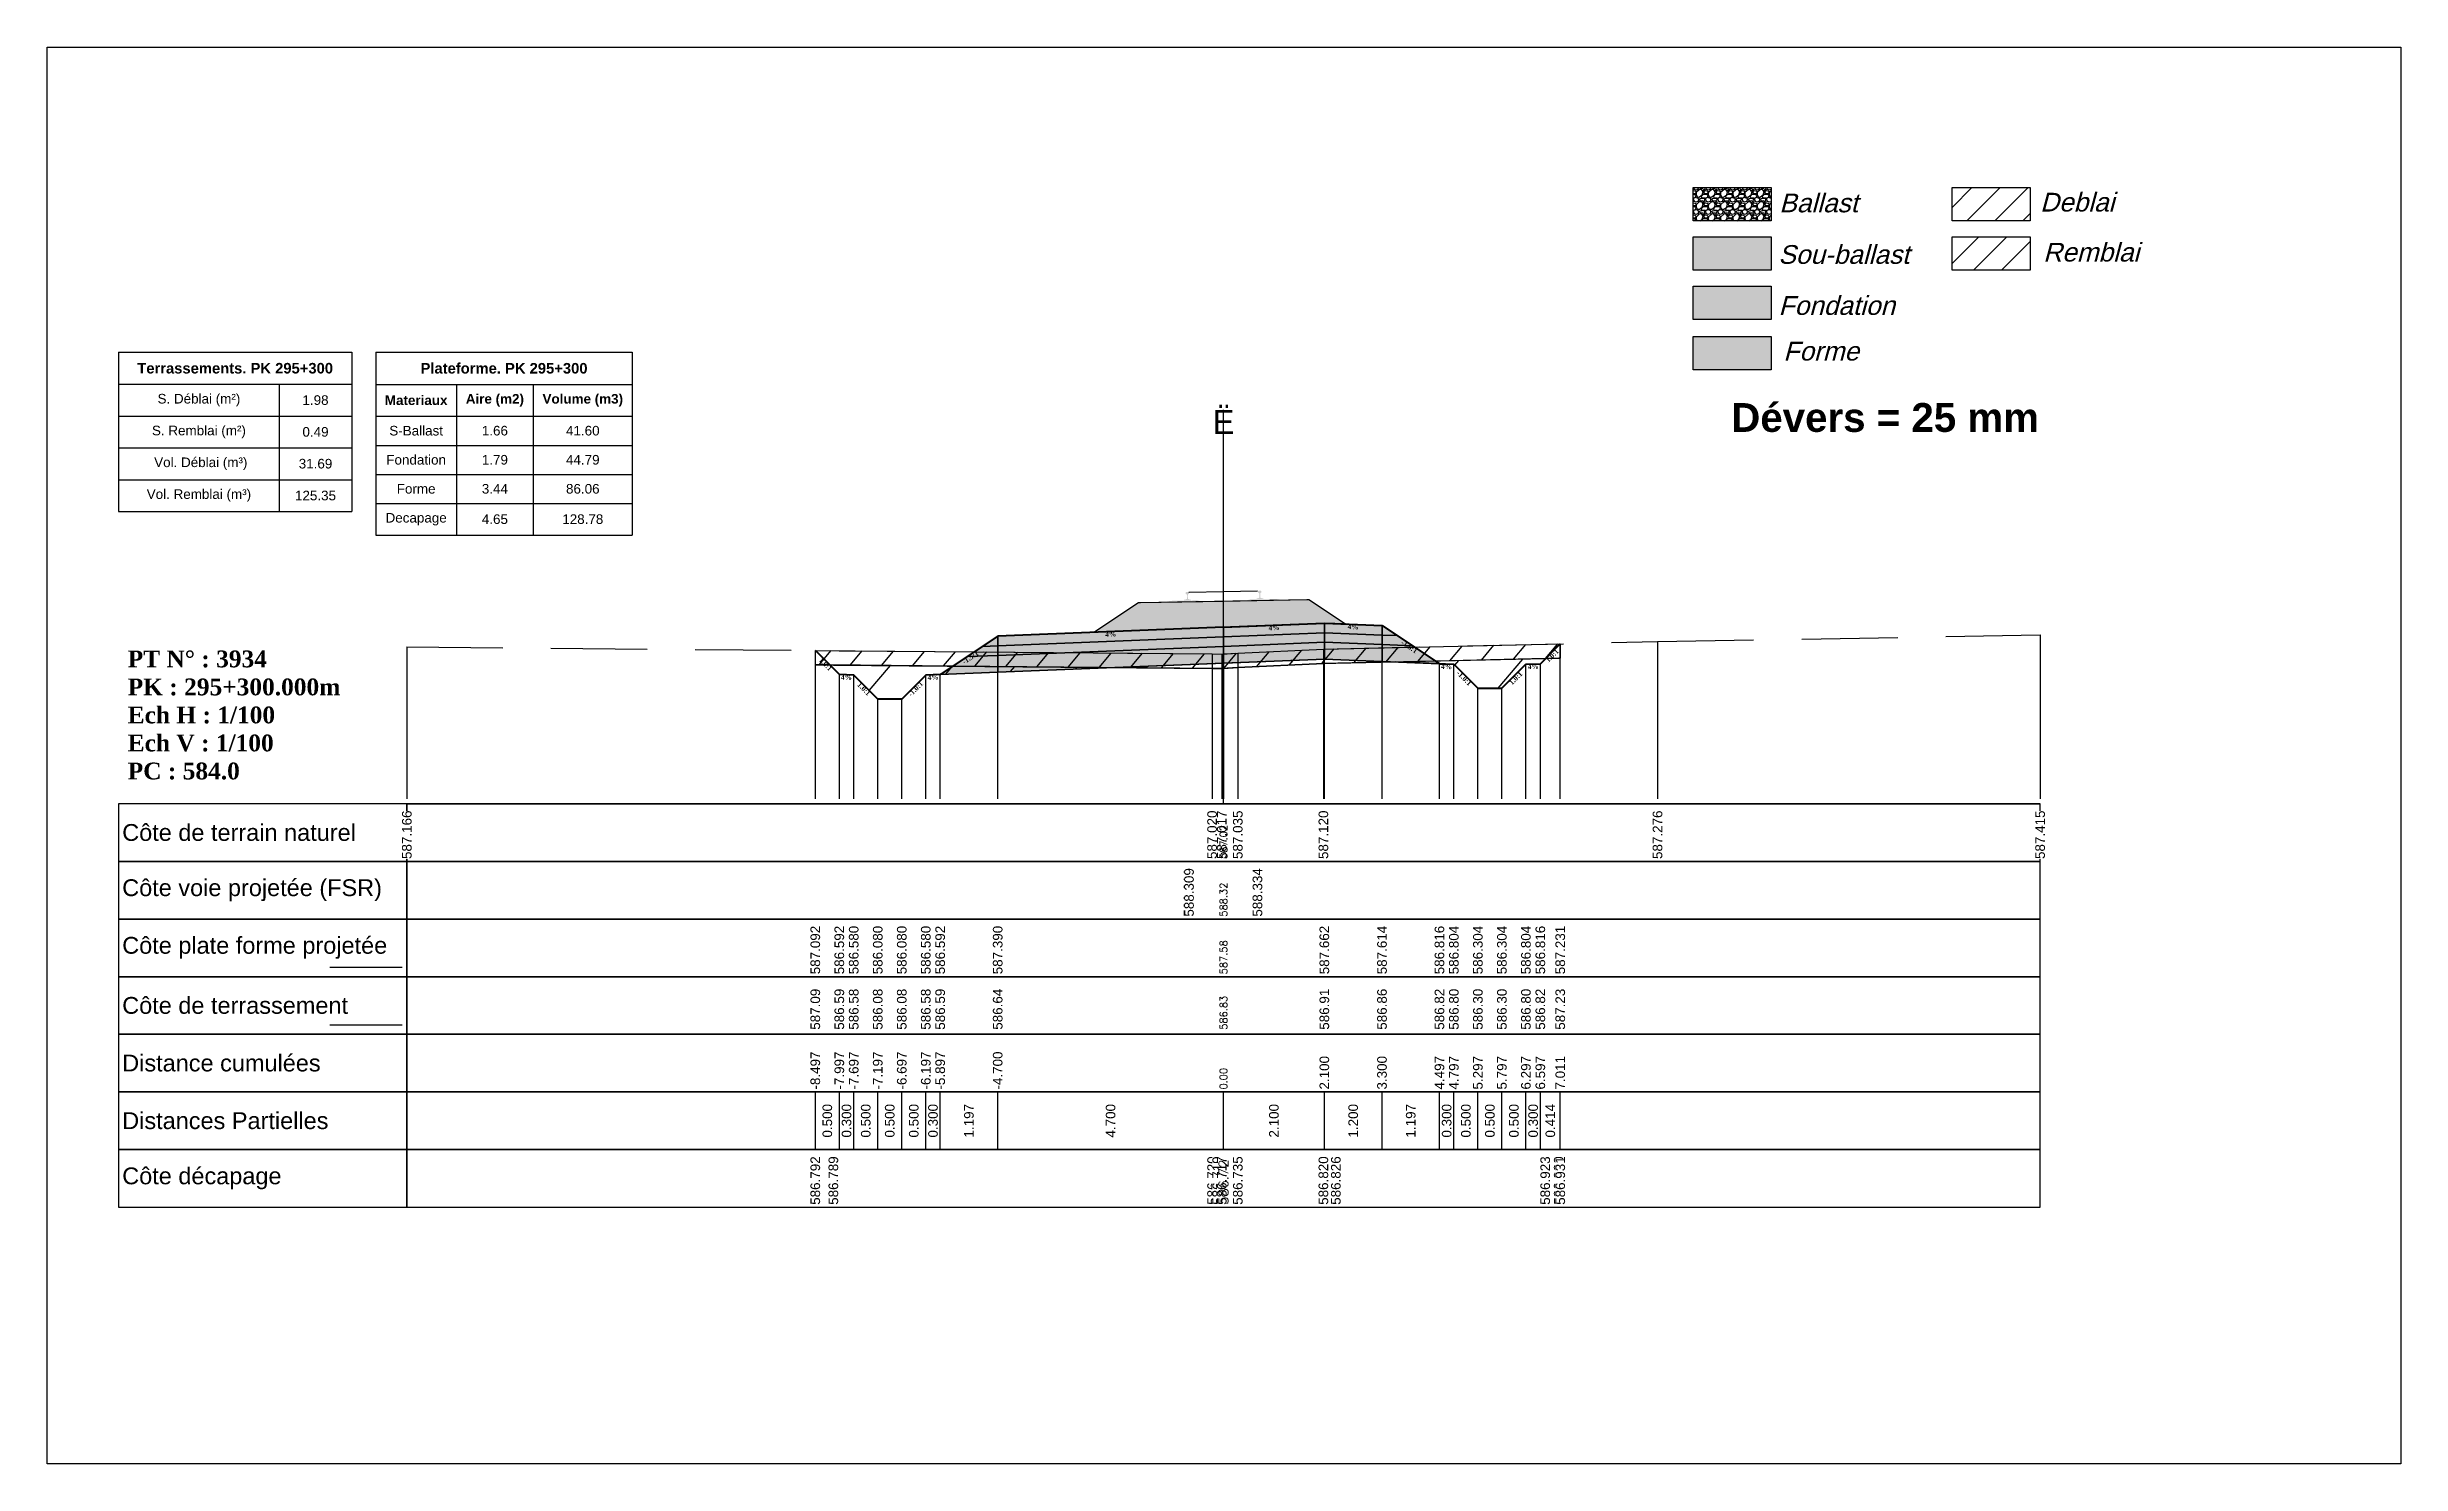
# Model space of a CAD drawing. Header units: millimetres. Extents: x 2762 to 3076, y 916 to 3305.
# Drawn here: x 2873.89 to 2922.89, y 2102.94 to 2132.44 of the extents above; entities that cross this region are included whole.
import ezdxf

# ---------------------------------------------------------------- set-up
doc = ezdxf.new("R2010")
doc.units = ezdxf.units.MM
doc.header["$LTSCALE"] = 2
doc.linetypes.add('CACHE', pattern=[9.525, 6.35, -3.175])
doc.linetypes.add('DASHED', pattern=[0.75, 0.5, -0.25])
for name, color, linetype in [('C-ANNO-TABL', 1, 'Continuous'), ('C-ANNO-TABL-TEXT', 150, 'Continuous'), ('C-ANNO-TABL-TITL', 150, 'Continuous'), ('C-ANNO-TABL-TTBL', 5, 'Continuous'), ('C-ROAD-CORR', 5, 'Continuous'), ('C-ROAD-SCTN', 7, 'Continuous')]:
    doc.layers.add(name, color=color, linetype=linetype)
doc.styles.add('ARIAL', font='arial.ttf')
doc.styles.add('C3D_Etiquette', font='romans.shx')
doc.styles.add('C3D_Profil_Travers', font='romans.shx')
doc.styles.get("Standard").update_dxf_attribs({"font": 'arial.ttf'})

msp = doc.modelspace()

# ---------------------------------------------------------------- texts
at = {"color": 7, "linetype": 'Continuous', "lineweight": -3}
for s, insert, char_height, attachment_point, style in [('{\\fWingdings|b0|i0|c2|p0;Ë}', (2898.38, 2124.384), 0.5, 8, 'C3D_Profil_Travers'), ('{\\fTimes New Roman|b1|i0|c0|p18;PT N° : 3934\\PPK : 295+300.000m\\PEch H : 1/100\\PEch V : 1/100\\PPC : 584.0}', (2875.568, 2117.184), 0.35, 7, 'C3D_Profil_Travers'), ('{\\fArial|b0|i0|c0|p34;Côte de terrain naturel}', (2875.454, 2116.084), 0.35, 4, 'C3D_Etiquette'), ('{\\fArial|b0|i0|c0|p34;Côte plate forme projetée}', (2875.454, 2113.684), 0.35, 4, 'C3D_Etiquette'), ('{\\fArial|b0|i0|c0|p34;Côte de terrassement}', (2875.454, 2112.484), 0.35, 4, 'C3D_Etiquette'), ('{\\fArial|b0|i0|c0|p34;Distance cumulées}', (2875.454, 2111.284), 0.35, 4, 'C3D_Etiquette'), ('{\\fArial|b0|i0|c0|p34;Distances Partielles}', (2875.454, 2110.084), 0.35, 4, 'C3D_Etiquette'), ('{\\fArial|b0|i0|c0|p34;Côte décapage}', (2875.454, 2108.884), 0.35, 4, 'C3D_Etiquette')]:
    msp.add_mtext(s, dxfattribs=dict(at, insert=insert, char_height=char_height, attachment_point=attachment_point, style=style))
at = {"insert": (2908.949, 2125.027), "char_height": 0.6, "attachment_point": 1}
msp.add_mtext_dynamic_manual_height_columns('{\\fArial|b1|i0|c0|p34;Dévers = 25 mm}', width=8.82587, gutter_width=1.25, heights=[0], dxfattribs=at)
at = {"color": 7, "linetype": 'Continuous', "lineweight": -3, "char_height": 0.1, "attachment_point": 2, "style": 'C3D_Etiquette'}
for s, insert, width, rotation in [('{\\fTimes New Roman|b1|i0|c0|p18;4%}', (2896.03, 2120.264), 0.42071, 2.2906), ('{\\fTimes New Roman|b1|i0|c0|p18;4%}', (2899.43, 2120.4), 0.37094, 2.2906), ('{\\fTimes New Roman|b1|i0|c0|p18;4%}', (2901.079, 2120.418), 0.42071, 357.7094), ('{\\fTimes New Roman|b1|i0|c0|p18;-1.5:1}', (2893.083, 2119.772), 0.34598, 33.6901), ('{\\fTimes New Roman|b1|i0|c0|p18;-1.5:1}', (2902.276, 2119.996), 0.34598, 326.3099), ('{\\fTimes New Roman|b1|i0|c0|p18;1.0:1}', (2905.186, 2119.804), 0.29001, 45), ('{\\fTimes New Roman|b1|i0|c0|p18;1.0:1}', (2890.13, 2119.623), 0.29001, 315), ('{\\fTimes New Roman|b1|i0|c0|p18;4%}', (2890.533, 2119.366), 0.37094, 357.7094), ('{\\fTimes New Roman|b1|i0|c0|p18;4%}', (2892.333, 2119.366), 0.42071, 2.2906), ('{\\fTimes New Roman|b1|i0|c0|p18;4%}', (2903.026, 2119.59), 0.42071, 357.7094), ('{\\fTimes New Roman|b1|i0|c0|p18;-1.0:1}', (2903.424, 2119.335), 0.34598, 315), ('{\\fTimes New Roman|b1|i0|c0|p18;1.0:1}', (2904.429, 2119.335), 0.29001, 45), ('{\\fTimes New Roman|b1|i0|c0|p18;4%}', (2904.827, 2119.59), 0.37094, 2.2906), ('{\\fTimes New Roman|b1|i0|c0|p18;1.0:1}', (2890.93, 2119.111), 0.29001, 315), ('{\\fTimes New Roman|b1|i0|c0|p18;-1.0:1}', (2891.936, 2119.111), 0.34598, 45)]:
    msp.add_mtext(s, dxfattribs=dict(at, insert=insert, width=width, rotation=rotation))
at = {"color": 7, "linetype": 'Continuous', "lineweight": -3, "insert": (2875.454, 2114.884), "char_height": 0.35, "attachment_point": 4}
msp.add_mtext('{\\fArial|b0|i0|c0|p34;Côte voie projetée (FSR)}', dxfattribs=at)
at = {"color": 7, "linetype": 'Continuous', "lineweight": -3, "rotation": 90, "style": 'C3D_Profil_Travers'}
for s, insert, char_height, attachment_point in [('588.32', (2898.38, 2114.334), 0.15, 4), ('587.58', (2898.38, 2113.134), 0.15, 4), ('{\\fArial|b0|i0|c0|p34;587.09}', (2889.883, 2111.979), 0.2, 4), ('{\\fArial|b0|i0|c0|p34;586.59}', (2890.383, 2111.979), 0.2, 4), ('{\\fArial|b0|i0|c0|p34;586.58}', (2890.683, 2111.979), 0.2, 4), ('{\\fArial|b0|i0|c0|p34;586.08}', (2891.183, 2111.979), 0.2, 4), ('{\\fArial|b0|i0|c0|p34;586.08}', (2891.683, 2111.979), 0.2, 4), ('{\\fArial|b0|i0|c0|p34;586.58}', (2892.183, 2111.979), 0.2, 4), ('{\\fArial|b0|i0|c0|p34;586.59}', (2892.483, 2111.979), 0.2, 4), ('{\\fArial|b0|i0|c0|p34;586.64}', (2893.68, 2111.979), 0.2, 4), ('586.83', (2898.38, 2111.979), 0.15, 4), ('{\\fArial|b0|i0|c0|p34;586.91}', (2900.48, 2111.979), 0.2, 4), ('{\\fArial|b0|i0|c0|p34;586.86}', (2901.68, 2111.979), 0.2, 4), ('{\\fArial|b0|i0|c0|p34;586.82}', (2902.876, 2111.979), 0.2, 4), ('{\\fArial|b0|i0|c0|p34;586.80}', (2903.176, 2111.979), 0.2, 4), ('{\\fArial|b0|i0|c0|p34;586.30}', (2903.676, 2111.979), 0.2, 4), ('{\\fArial|b0|i0|c0|p34;586.30}', (2904.176, 2111.979), 0.2, 4), ('{\\fArial|b0|i0|c0|p34;586.80}', (2904.676, 2111.979), 0.2, 4), ('{\\fArial|b0|i0|c0|p34;586.82}', (2904.976, 2111.979), 0.2, 4), ('{\\fArial|b0|i0|c0|p34;587.23}', (2905.391, 2111.979), 0.2, 4), ('0.00', (2898.38, 2110.734), 0.15, 4), ('{\\fArial|b0|i0|c0|p34;0.500}', (2890.133, 2110.084), 0.2, 5), ('{\\fArial|b0|i0|c0|p34;0.300}', (2890.533, 2110.084), 0.2, 5), ('{\\fArial|b0|i0|c0|p34;0.500}', (2890.933, 2110.084), 0.2, 5), ('{\\fArial|b0|i0|c0|p34;0.500}', (2891.433, 2110.084), 0.2, 5), ('{\\fArial|b0|i0|c0|p34;0.500}', (2891.933, 2110.084), 0.2, 5), ('{\\fArial|b0|i0|c0|p34;0.300}', (2892.333, 2110.084), 0.2, 5), ('{\\fArial|b0|i0|c0|p34;1.197}', (2893.081, 2110.084), 0.2, 5), ('{\\fArial|b0|i0|c0|p34;4.700}', (2896.03, 2110.084), 0.2, 5), ('{\\fArial|b0|i0|c0|p34;2.100}', (2899.43, 2110.084), 0.2, 5), ('{\\fArial|b0|i0|c0|p34;1.200}', (2901.08, 2110.084), 0.2, 5), ('{\\fArial|b0|i0|c0|p34;1.197}', (2902.278, 2110.084), 0.2, 5), ('{\\fArial|b0|i0|c0|p34;0.300}', (2903.026, 2110.084), 0.2, 5), ('{\\fArial|b0|i0|c0|p34;0.500}', (2903.426, 2110.084), 0.2, 5), ('{\\fArial|b0|i0|c0|p34;0.500}', (2903.926, 2110.084), 0.2, 5), ('{\\fArial|b0|i0|c0|p34;0.500}', (2904.426, 2110.084), 0.2, 5), ('{\\fArial|b0|i0|c0|p34;0.300}', (2904.826, 2110.084), 0.2, 5), ('{\\fArial|b0|i0|c0|p34;0.414}', (2905.184, 2110.084), 0.2, 5)]:
    msp.add_mtext(s, dxfattribs=dict(at, insert=insert, char_height=char_height, attachment_point=attachment_point))
at = {"layer": 'C-ANNO-TABL-TEXT', "color": 7, "style": 'ARIAL', "oblique": 15}
for s, p in [('Ballast', (2909.949, 2128.999)), ('Deblai', (2915.379, 2129.015)), ('Sou-ballast', (2909.929, 2127.926)), ('Remblai', (2915.443, 2127.973)), ('Fondation', (2909.934, 2126.863)), ('Forme', (2910.034, 2125.913))]:
    msp.add_text(s, height=0.39, dxfattribs=at).set_placement(p)
at = {"layer": 'C-ANNO-TABL-TEXT', "color": 7, "linetype": 'Continuous', "lineweight": -3, "char_height": 0.2, "attachment_point": 5, "style": 'ARIAL'}
for s, insert in [('{\\fArial|b0|i0|c0|p34;\\C7;1.98}', (2879.478, 2125.088)), ('{\\fArial|b0|i0|c0|p34;\\C7;0.49}', (2879.478, 2124.426)), ('{\\fArial|b0|i0|c0|p34;\\C7;S-Ballast}', (2881.573, 2124.451)), ('{\\fArial|b0|i0|c0|p34;\\C7;1.66}', (2883.212, 2124.451)), ('{\\C18;\\c0;41.60}', (2885.042, 2124.451)), ('{\\fArial|b0|i0|c0|p34;\\C7;31.69}', (2879.478, 2123.764)), ('{\\fArial|b0|i0|c0|p34;\\C7;Fondation}', (2881.573, 2123.845)), ('{\\fArial|b0|i0|c0|p34;\\C7;1.79}', (2883.212, 2123.845)), ('{\\C18;\\c0;44.79}', (2885.042, 2123.845)), ('{\\fArial|b0|i0|c0|p34;\\C7;125.35}', (2879.478, 2123.101)), ('{\\fArial|b0|i0|c0|p34;\\C7;Forme}', (2881.573, 2123.241)), ('{\\fArial|b0|i0|c0|p34;\\C7;3.44}', (2883.212, 2123.241)), ('{\\C18;\\c0;86.06}', (2885.042, 2123.241)), ('{\\fArial|b0|i0|c0|p34;\\C7;Decapage}', (2881.573, 2122.609)), ('{\\fArial|b0|i0|c0|p34;\\C7;4.65}', (2883.212, 2122.609)), ('{\\C18;\\c0;128.78}', (2885.042, 2122.609))]:
    msp.add_mtext(s, dxfattribs=dict(at, insert=insert))
at = {"layer": 'C-ANNO-TABL-TITL', "color": 7, "linetype": 'Continuous', "lineweight": -3, "attachment_point": 5, "style": 'ARIAL'}
for s, insert, char_height in [('{\\fArial|b1|i0|c0|p34;\\C7;Terrassements. PK 295+300}', (2877.805, 2125.751), 0.22), ('{\\fArial|b1|i0|c0|p34;\\C18;\\c0;Plateforme. PK 295+300}', (2883.402, 2125.75), 0.22), ('{\\fArial|b0|i0|c0|p34;\\C7;S. Déblai (m²) }', (2877.051, 2125.088), 0.2), ('{\\fArial|b1|i0|c0|p34;\\C7;Materiaux   }', (2881.573, 2125.085), 0.2), ('{\\fArial|b1|i0|c0|p34;\\C7;Aire (m2)}', (2883.212, 2125.085), 0.2), ('{\\fArial|b1|i0|c0|p34;\\C7;Volume (m3)}', (2885.042, 2125.085), 0.2), ('{\\fArial|b0|i0|c0|p34;\\C7;S. Remblai (m²) }', (2877.051, 2124.426), 0.2), ('{\\fArial|b0|i0|c0|p34;\\C7; Vol. Déblai (m³) }', (2877.051, 2123.764), 0.2), ('{\\fArial|b0|i0|c0|p34;\\C7;Vol. Remblai (m³)}', (2877.051, 2123.101), 0.2)]:
    msp.add_mtext(s, dxfattribs=dict(at, insert=insert, char_height=char_height))

# ---------------------------------------------------------------- hatches: boundary and pattern name
h = msp.add_hatch(color=11)
h.dxf.hatch_style = 1
h.paths.add_polyline_path([(2909.781, 2128.485), (2908.155, 2128.485), (2908.155, 2127.793), (2909.781, 2127.793)])
h = msp.add_hatch(color=30)
h.dxf.hatch_style = 1
h.paths.add_polyline_path([(2909.781, 2127.458), (2908.155, 2127.458), (2908.155, 2126.766), (2909.781, 2126.766)])
h = msp.add_hatch(color=83)
h.dxf.hatch_style = 1
h.paths.add_polyline_path([(2909.781, 2126.412), (2908.155, 2126.412), (2908.155, 2125.72), (2909.781, 2125.72)])
at = {"linetype": 'Continuous', "lineweight": -3}
h = msp.add_hatch(dxfattribs=at)
h.set_pattern_fill('GRAVEL', color=252, scale=0.009, style=0)
h.set_pattern_definition([(228.0128, (2895.843941, 2120.482523), (-1.8288, -2.0574), [0.030755, -3.0447435]), (184.96974, (2895.823367, 2120.459663), (2.743199999, 0.228600013), [0.0527764, -5.2248644]), (132.51045, (2895.77079, 2120.455091), (2.286, -2.5146), [0.0372133, -3.684125]), (267.2737, (2895.681635, 2120.397941), (0.2286, 4.572), [0.0480604, -4.7579794]), (292.83365, (2895.679349, 2120.349935), (-1.143, 2.7432), [0.047127, -4.6655827]), (357.2737, (2895.697637, 2120.306501), (-4.572, 0.2286), [0.0480604, -4.7579794]), (37.69424, (2895.7456434, 2120.3042155), (-2.9718, -2.286), [0.0635574, -6.2921804]), (72.25533, (2895.795935, 2120.3430775), (1.6002, 5.0292), [0.0600048, -5.940473]), (121.42957, (2895.814223, 2120.400227), (-1.8288, 2.9718), [0.048223, -4.774099]), (175.23636, (2895.789077, 2120.441375), (2.5146, -0.2286), [0.055054, -2.697654]), (222.39744, (2895.7342134, 2120.4459475), (-2.7432, -2.5146), [0.071197, -7.0485095]), (138.81407, (2895.90795, 2120.395655), (-1.6002, 1.3716), [0.0243004, -2.405751]), (171.46923, (2895.889661, 2120.411657), (2.9718, -0.4572), [0.0462314, -4.5769175]), (225, (2895.84394, 2120.41852), (-3e-17, -0.2286), [0.032329, -0.29096]), (203.1986, (2895.82794, 2120.445947), (1.143, 0.4572), [0.01741, -1.723556]), (291.8014, (2895.811937, 2120.43909), (-0.2286, 0.6858), [0.024621, -1.206428]), (30.9638, (2895.82108, 2120.41623), (0.6858, 0.4572), [0.039989, -1.292967]), (161.565, (2895.85537, 2120.4368), (0.4572, -0.2286), [0.028916, -0.693981]), (16.38954, (2895.67935, 2120.43909), (2.286, 0.6858), [0.040508, -4.0102944]), (70.34618, (2895.718211, 2120.45052), (-0.9144, -2.5146), [0.033984, -3.3643994]), (293.1986, (2895.85537, 2120.482523), (-0.4572, 1.143), [0.034819, -1.7061465]), (343.61046, (2895.869087, 2120.45052), (-2.286, 0.6858), [0.040508, -4.0102944]), (339.44395, (2895.67935, 2120.297357), (-1.143, 0.4572), [0.039063, -1.914096]), (294.77514, (2895.715925, 2120.283641), (-1.143, 2.5146), [0.0327305, -3.2403234]), (66.8014, (2895.857657, 2120.253923), (0.4572, 1.143), [0.034819, -1.7061465]), (17.35402, (2895.871373, 2120.285927), (-2.9718, -0.9144), [0.0383204, -3.793714]), (69.44395, (2895.745643, 2120.253923), (-0.4572, -1.143), [0.0195316, -1.933628]), (101.3099, (2895.84394, 2120.253923), (-0.2286, 0.9144), [0.011656, -1.1539795]), (165.9638, (2895.841655, 2120.265353), (0.6858, -0.2286), [0.047127, -0.895415]), (186.009, (2895.795935, 2120.276783), (2.286, 0.2286), [0.043674, -4.323723]), (303.69, (2895.82108, 2120.395655), (-0.2286, 0.4572), [0.032969, -0.79126]), (353.15723, (2895.839369, 2120.368223), (3.8862, -0.4572), [0.05756, -5.698441]), (60.9454, (2895.89652, 2120.361365), (-0.9144, -1.6002), [0.023536, -2.330045]), (90, (2895.90795, 2120.38194), (-0.2286, 0.2286), [0.013716, -0.214884]), (120.25644, (2895.791363, 2120.283641), (0.9144, -1.6002), [0.031758, -3.1440547]), (48.0128, (2895.775361, 2120.311073), (1.8288, 2.0574), [0.06151, -3.0139886]), (0, (2895.8165, 2120.3568), (0.2286, 0.2286), [0.059436, -0.169164]), (325.30485, (2895.875945, 2120.356793), (2.286, -1.6002), [0.036145, -3.5783385]), (254.0546, (2895.905663, 2120.33622), (-0.2286, -0.9144), [0.033285, -1.6309485]), (207.64598, (2895.896519, 2120.304215), (-4.3434, -2.286), [0.054193, -5.365122]), (175.42608, (2895.848513, 2120.279069), (-2.9718, 0.2286), [0.0573327, -5.675926])])
h.paths.add_polyline_path([(2895.679, 2120.254), (2896.608, 2120.873), (2896.652, 2120.873), (2900.114, 2120.934), (2900.158, 2120.934), (2900.916, 2120.428), (2900.48, 2120.446)])
msp.add_hatch(color=254, dxfattribs=at).paths.add_polyline_path([(2897.169, 2120.701), (2897.166, 2120.886), (2897.28, 2120.909), (2897.628, 2120.915), (2897.628, 2120.92), (2897.554, 2120.919), (2897.554, 2120.929), (2897.555, 2120.93), (2897.556, 2120.931), (2897.558, 2120.931), (2897.578, 2120.933), (2897.581, 2120.933), (2897.584, 2120.935), (2897.612, 2120.946), (2897.614, 2120.947), (2897.615, 2120.948), (2897.616, 2120.95), (2897.617, 2120.954), (2897.618, 2120.961), (2897.619, 2120.97), (2897.62, 2120.981), (2897.62, 2121.004), (2897.619, 2121.02), (2897.618, 2121.027), (2897.617, 2121.033), (2897.616, 2121.037), (2897.616, 2121.039), (2897.615, 2121.042), (2897.614, 2121.044), (2897.613, 2121.045), (2897.612, 2121.047), (2897.61, 2121.047), (2897.595, 2121.053), (2897.592, 2121.054), (2897.592, 2121.055), (2897.591, 2121.057), (2897.591, 2121.059), (2897.591, 2121.077), (2897.591, 2121.082), (2897.592, 2121.084), (2897.594, 2121.086), (2897.596, 2121.088), (2897.599, 2121.089), (2897.6, 2121.09), (2897.604, 2121.091), (2897.608, 2121.091), (2897.611, 2121.092), (2897.615, 2121.092), (2897.62, 2121.092), (2897.623, 2121.092), (2897.626, 2121.092), (2897.63, 2121.092), (2897.633, 2121.092), (2897.637, 2121.092), (2897.642, 2121.092), (2897.645, 2121.092), (2897.649, 2121.091), (2897.653, 2121.091), (2897.654, 2121.09), (2897.656, 2121.089), (2897.659, 2121.088), (2897.661, 2121.085), (2897.662, 2121.083), (2897.663, 2121.079), (2897.663, 2121.061), (2897.663, 2121.058), (2897.662, 2121.056), (2897.662, 2121.056), (2897.659, 2121.054), (2897.644, 2121.048), (2897.643, 2121.047), (2897.641, 2121.046), (2897.64, 2121.044), (2897.64, 2121.043), (2897.639, 2121.039), (2897.638, 2121.037), (2897.638, 2121.033), (2897.637, 2121.027), (2897.637, 2121.02), (2897.636, 2121.005), (2897.637, 2120.981), (2897.638, 2120.97), (2897.639, 2120.961), (2897.641, 2120.954), (2897.642, 2120.95), (2897.642, 2120.949), (2897.644, 2120.948), (2897.646, 2120.946), (2897.674, 2120.936), (2897.677, 2120.935), (2897.681, 2120.935), (2897.701, 2120.934), (2897.702, 2120.933), (2897.703, 2120.932), (2897.704, 2120.931), (2897.704, 2120.922), (2897.63, 2120.92), (2897.63, 2120.915), (2897.834, 2120.918), (2897.966, 2120.89), (2898.8, 2120.904), (2898.931, 2120.938), (2899.135, 2120.941), (2899.135, 2120.947), (2899.061, 2120.945), (2899.061, 2120.955), (2899.062, 2120.956), (2899.063, 2120.957), (2899.064, 2120.957), (2899.084, 2120.959), (2899.088, 2120.96), (2899.091, 2120.961), (2899.119, 2120.972), (2899.121, 2120.973), (2899.122, 2120.975), (2899.123, 2120.976), (2899.124, 2120.98), (2899.125, 2120.987), (2899.126, 2120.996), (2899.127, 2121.007), (2899.126, 2121.031), (2899.125, 2121.046), (2899.125, 2121.053), (2899.124, 2121.059), (2899.123, 2121.063), (2899.123, 2121.065), (2899.122, 2121.069), (2899.121, 2121.07), (2899.12, 2121.072), (2899.118, 2121.073), (2899.117, 2121.074), (2899.102, 2121.079), (2899.099, 2121.081), (2899.098, 2121.082), (2899.098, 2121.083), (2899.098, 2121.086), (2899.097, 2121.104), (2899.098, 2121.108), (2899.099, 2121.11), (2899.101, 2121.113), (2899.103, 2121.114), (2899.106, 2121.116), (2899.107, 2121.116), (2899.11, 2121.117), (2899.114, 2121.118), (2899.118, 2121.118), (2899.122, 2121.118), (2899.127, 2121.118), (2899.13, 2121.118), (2899.133, 2121.119), (2899.136, 2121.119), (2899.14, 2121.119), (2899.144, 2121.119), (2899.149, 2121.118), (2899.152, 2121.118), (2899.156, 2121.118), (2899.16, 2121.117), (2899.161, 2121.117), (2899.163, 2121.115), (2899.165, 2121.114), (2899.168, 2121.112), (2899.169, 2121.109), (2899.169, 2121.105), (2899.17, 2121.087), (2899.17, 2121.084), (2899.169, 2121.083), (2899.169, 2121.082), (2899.166, 2121.08), (2899.151, 2121.074), (2899.149, 2121.074), (2899.148, 2121.072), (2899.147, 2121.071), (2899.146, 2121.069), (2899.146, 2121.066), (2899.145, 2121.064), (2899.144, 2121.059), (2899.144, 2121.053), (2899.143, 2121.047), (2899.143, 2121.031), (2899.143, 2121.007), (2899.145, 2120.997), (2899.146, 2120.988), (2899.147, 2120.981), (2899.148, 2120.976), (2899.149, 2120.975), (2899.15, 2120.974), (2899.153, 2120.973), (2899.181, 2120.963), (2899.184, 2120.961), (2899.187, 2120.961), (2899.207, 2120.96), (2899.209, 2120.959), (2899.21, 2120.959), (2899.211, 2120.958), (2899.211, 2120.948), (2899.137, 2120.947), (2899.137, 2120.941), (2899.485, 2120.947), (2899.6, 2120.928), (2899.604, 2120.743)])
h = msp.add_hatch(color=30, dxfattribs=at)
h.paths.add_polyline_path([(2901.68, 2119.998), (2901.68, 2120.198), (2901.999, 2120.185), (2902.318, 2119.972)])
h.paths.add_polyline_path([(2900.48, 2120.046), (2900.48, 2120.246), (2901.68, 2120.198), (2901.68, 2119.998)])
h.paths.add_polyline_path([(2898.38, 2119.962), (2898.38, 2120.162), (2900.48, 2120.246), (2900.48, 2120.046)])
h.paths.add_polyline_path([(2893.68, 2119.774), (2893.68, 2119.974), (2898.38, 2120.162), (2898.38, 2119.962)])
h.paths.add_polyline_path([(2893.041, 2119.748), (2893.36, 2119.961), (2893.68, 2119.974), (2893.68, 2119.774)])
h = msp.add_hatch(color=11, dxfattribs=at)
h.paths.add_polyline_path([(2901.68, 2120.198), (2901.68, 2120.398), (2901.999, 2120.185)])
h.paths.add_polyline_path([(2900.48, 2120.246), (2900.48, 2120.446), (2901.68, 2120.398), (2901.68, 2120.198)])
h.paths.add_polyline_path([(2898.38, 2120.162), (2898.38, 2120.362), (2900.48, 2120.446), (2900.48, 2120.246)])
h.paths.add_polyline_path([(2893.68, 2119.974), (2893.68, 2120.174), (2898.38, 2120.362), (2898.38, 2120.162)])
h.paths.add_polyline_path([(2893.36, 2119.961), (2893.68, 2120.174), (2893.68, 2119.974)])
h = msp.add_hatch(dxfattribs=at)
h.set_pattern_fill('_U', color=150, scale=0.5, angle=50, style=0, pattern_type=0)
h.set_pattern_definition([(50, (2905.08384, 2119.70746), (-0.383022, 0.321394), [])])
h.paths.add_polyline_path([(2905.084, 2119.707), (2905.391, 2120.014), (2905.391, 2119.714), (2905.359, 2119.714)])
h.paths.add_polyline_path([(2902.357, 2119.946), (2905.391, 2120.014), (2905.084, 2119.707), (2902.793, 2119.656)])
h.paths.add_polyline_path([(2892.746, 2119.551), (2893.19, 2119.847), (2898.143, 2119.804), (2898.344, 2119.801), (2898.678, 2119.819), (2900.46, 2119.904), (2902.357, 2119.946), (2902.793, 2119.656), (2900.46, 2119.604), (2898.678, 2119.519), (2898.344, 2119.501), (2898.143, 2119.504)])
h.paths.add_polyline_path([(2889.883, 2119.876), (2893.19, 2119.847), (2892.746, 2119.551), (2890.185, 2119.574)])
h.paths.add_polyline_path([(2889.883, 2119.576), (2889.883, 2119.876), (2890.185, 2119.574)])
h = msp.add_hatch(dxfattribs=at)
h.set_pattern_fill('_U', color=3, angle=50, style=0, pattern_type=0)
h.set_pattern_definition([(50, (2905.0838, 2119.7075), (-0.766044, 0.64279), [])])
h.paths.add_polyline_path([(2905.084, 2119.707), (2905.391, 2120.014), (2905.391, 2119.714), (2905.359, 2119.714)])
h.paths.add_polyline_path([(2896.126, 2119.522), (2900.48, 2119.696), (2901.95, 2119.637), (2900.46, 2119.604), (2898.678, 2119.519), (2898.344, 2119.501), (2898.143, 2119.504)])
h.paths.add_polyline_path([(2889.883, 2119.576), (2889.883, 2119.876), (2890.185, 2119.574)])
h = msp.add_hatch(color=83, dxfattribs=at)
h.paths.add_polyline_path([(2901.68, 2119.648), (2901.68, 2119.998), (2902.318, 2119.972), (2902.876, 2119.6)])
h.paths.add_polyline_path([(2900.48, 2119.696), (2900.48, 2120.046), (2901.68, 2119.998), (2901.68, 2119.648)])
h.paths.add_polyline_path([(2898.38, 2119.612), (2898.38, 2119.962), (2900.48, 2120.046), (2900.48, 2119.696)])
h.paths.add_polyline_path([(2893.68, 2119.424), (2893.68, 2119.774), (2898.38, 2119.962), (2898.38, 2119.612)])
h.paths.add_polyline_path([(2892.483, 2119.376), (2893.041, 2119.748), (2893.68, 2119.774), (2893.68, 2119.424)])
h = msp.add_hatch(dxfattribs=at)
h.set_pattern_fill('_U', color=1, angle=50, style=0, pattern_type=0)
h.set_pattern_definition([(50, (2901.9502, 2119.6371), (-0.766044, 0.64279), [])])
h.paths.add_polyline_path([(2901.95, 2119.637), (2905.084, 2119.707), (2904.976, 2119.6), (2904.676, 2119.588), (2904.176, 2119.088), (2903.676, 2119.088), (2903.176, 2119.588)])
h.paths.add_polyline_path([(2890.185, 2119.574), (2896.126, 2119.522), (2892.183, 2119.364), (2891.683, 2118.864), (2891.183, 2118.864), (2890.683, 2119.364), (2890.383, 2119.376)])

# ---------------------------------------------------------------- linework, layer by layer
for p, q in [((2908.155, 2129.512), (2909.781, 2129.512)), ((2908.155, 2128.82), (2908.155, 2129.512)), ((2909.781, 2129.512), (2909.781, 2128.82)), ((2913.548, 2129.512), (2915.174, 2129.512)), ((2913.548, 2128.82), (2913.548, 2129.512)), ((2915.174, 2129.512), (2915.174, 2128.82)), ((2909.781, 2128.82), (2908.155, 2128.82)), ((2915.174, 2128.82), (2913.548, 2128.82)), ((2908.155, 2128.485), (2909.781, 2128.485)), ((2908.155, 2127.793), (2908.155, 2128.485)), ((2909.781, 2128.485), (2909.781, 2127.793)), ((2913.548, 2128.485), (2915.174, 2128.485)), ((2913.548, 2127.793), (2913.548, 2128.485)), ((2915.174, 2128.485), (2915.174, 2127.793)), ((2909.781, 2127.793), (2908.155, 2127.793)), ((2915.174, 2127.793), (2913.548, 2127.793)), ((2908.155, 2127.458), (2909.781, 2127.458)), ((2908.155, 2126.766), (2908.155, 2127.458)), ((2909.781, 2127.458), (2909.781, 2126.766)), ((2909.781, 2126.766), (2908.155, 2126.766)), ((2908.155, 2126.412), (2909.781, 2126.412)), ((2908.155, 2125.72), (2908.155, 2126.412)), ((2909.781, 2126.412), (2909.781, 2125.72)), ((2909.781, 2125.72), (2908.155, 2125.72))]:
    msp.add_line(p, q)
at = {"linetype": 'Continuous'}
for p, q in [((2908.158, 2129.466), (2908.155, 2129.467)), ((2908.155, 2129.464), (2908.158, 2129.466)), ((2908.195, 2129.437), (2908.155, 2129.444)), ((2908.155, 2129.398), (2908.205, 2129.392)), ((2908.155, 2129.377), (2908.181, 2129.377)), ((2908.207, 2129.313), (2908.155, 2129.285)), ((2908.158, 2129.212), (2908.155, 2129.213)), ((2908.155, 2129.21), (2908.158, 2129.212)), ((2908.195, 2129.183), (2908.155, 2129.19)), ((2908.155, 2129.144), (2908.205, 2129.138)), ((2908.155, 2129.123), (2908.181, 2129.123)), ((2908.207, 2129.059), (2908.155, 2129.031)), ((2908.159, 2129.263), (2908.174, 2129.228)), ((2908.16, 2129.263), (2908.176, 2129.299)), ((2908.161, 2129.512), (2908.174, 2129.482)), ((2908.173, 2129.482), (2908.216, 2129.469)), ((2908.173, 2129.228), (2908.216, 2129.215)), ((2908.176, 2129.299), (2908.217, 2129.312)), ((2908.176, 2129.045), (2908.217, 2129.058)), ((2908.18, 2129.38), (2908.214, 2129.357)), ((2908.18, 2129.126), (2908.214, 2129.103)), ((2908.218, 2129.422), (2908.197, 2129.439)), ((2908.218, 2129.168), (2908.197, 2129.185)), ((2908.204, 2129.382), (2908.217, 2129.405)), ((2908.214, 2129.354), (2908.204, 2129.319)), ((2908.204, 2129.128), (2908.217, 2129.151)), ((2908.214, 2129.1), (2908.204, 2129.065)), ((2908.216, 2129.469), (2908.26, 2129.482)), ((2908.216, 2129.31), (2908.257, 2129.295)), ((2908.216, 2129.215), (2908.26, 2129.228)), ((2908.216, 2129.056), (2908.257, 2129.041)), ((2908.219, 2129.423), (2908.217, 2129.37)), ((2908.217, 2129.405), (2908.217, 2129.42)), ((2908.217, 2129.37), (2908.237, 2129.322)), ((2908.219, 2129.169), (2908.217, 2129.116)), ((2908.217, 2129.151), (2908.217, 2129.166)), ((2908.217, 2129.116), (2908.237, 2129.068)), ((2908.284, 2129.469), (2908.225, 2129.416)), ((2908.284, 2129.215), (2908.225, 2129.162)), ((2908.237, 2129.319), (2908.29, 2129.316)), ((2908.237, 2129.065), (2908.29, 2129.062)), ((2908.256, 2129.297), (2908.271, 2129.264)), ((2908.26, 2129.481), (2908.271, 2129.512)), ((2908.26, 2129.227), (2908.273, 2129.263)), ((2908.337, 2129.469), (2908.276, 2129.474)), ((2908.337, 2129.215), (2908.276, 2129.22)), ((2908.317, 2129.233), (2908.289, 2129.263)), ((2908.29, 2129.319), (2908.346, 2129.362)), ((2908.29, 2129.263), (2908.298, 2129.283)), ((2908.29, 2129.065), (2908.346, 2129.108)), ((2908.317, 2129.487), (2908.293, 2129.512)), ((2908.346, 2129.283), (2908.298, 2129.278)), ((2908.36, 2129.492), (2908.302, 2129.487)), ((2908.36, 2129.238), (2908.302, 2129.233)), ((2908.324, 2129.326), (2908.369, 2129.377)), ((2908.324, 2129.072), (2908.369, 2129.123)), ((2908.343, 2129.297), (2908.325, 2129.327)), ((2908.343, 2129.043), (2908.325, 2129.073)), ((2908.364, 2129.424), (2908.336, 2129.47)), ((2908.364, 2129.17), (2908.336, 2129.216)), ((2908.405, 2129.293), (2908.341, 2129.298)), ((2908.346, 2129.362), (2908.366, 2129.426)), ((2908.397, 2129.276), (2908.346, 2129.288)), ((2908.346, 2129.108), (2908.366, 2129.172)), ((2908.363, 2129.469), (2908.373, 2129.443)), ((2908.363, 2129.215), (2908.373, 2129.189)), ((2908.382, 2129.477), (2908.364, 2129.469)), ((2908.382, 2129.223), (2908.364, 2129.215)), ((2908.369, 2129.377), (2908.435, 2129.377)), ((2908.369, 2129.123), (2908.435, 2129.123)), ((2908.374, 2129.443), (2908.412, 2129.466)), ((2908.399, 2129.446), (2908.374, 2129.42)), ((2908.374, 2129.42), (2908.394, 2129.39)), ((2908.374, 2129.189), (2908.412, 2129.212)), ((2908.399, 2129.192), (2908.374, 2129.166)), ((2908.374, 2129.166), (2908.394, 2129.136)), ((2908.394, 2129.512), (2908.376, 2129.492)), ((2908.399, 2129.264), (2908.376, 2129.238)), ((2908.412, 2129.466), (2908.381, 2129.476)), ((2908.412, 2129.212), (2908.381, 2129.222)), ((2908.395, 2129.4), (2908.459, 2129.392)), ((2908.395, 2129.146), (2908.459, 2129.138)), ((2908.399, 2129.263), (2908.397, 2129.276)), ((2908.449, 2129.437), (2908.399, 2129.445)), ((2908.449, 2129.183), (2908.399, 2129.191)), ((2908.461, 2129.313), (2908.408, 2129.285)), ((2908.461, 2129.059), (2908.408, 2129.031)), ((2908.413, 2129.263), (2908.428, 2129.228)), ((2908.414, 2129.263), (2908.43, 2129.299)), ((2908.415, 2129.512), (2908.428, 2129.482)), ((2908.427, 2129.482), (2908.47, 2129.469)), ((2908.427, 2129.228), (2908.47, 2129.215)), ((2908.43, 2129.299), (2908.471, 2129.312)), ((2908.43, 2129.045), (2908.471, 2129.058)), ((2908.434, 2129.38), (2908.468, 2129.357)), ((2908.434, 2129.126), (2908.468, 2129.103)), ((2908.472, 2129.422), (2908.451, 2129.439)), ((2908.472, 2129.168), (2908.451, 2129.185)), ((2908.458, 2129.382), (2908.471, 2129.405)), ((2908.468, 2129.354), (2908.458, 2129.319)), ((2908.458, 2129.128), (2908.471, 2129.151)), ((2908.468, 2129.1), (2908.458, 2129.065)), ((2908.47, 2129.469), (2908.514, 2129.482)), ((2908.47, 2129.31), (2908.511, 2129.295)), ((2908.47, 2129.215), (2908.514, 2129.228)), ((2908.47, 2129.056), (2908.511, 2129.041)), ((2908.473, 2129.423), (2908.471, 2129.37)), ((2908.471, 2129.405), (2908.471, 2129.42)), ((2908.471, 2129.37), (2908.491, 2129.322)), ((2908.473, 2129.169), (2908.471, 2129.116)), ((2908.471, 2129.151), (2908.471, 2129.166)), ((2908.471, 2129.116), (2908.491, 2129.068)), ((2908.538, 2129.469), (2908.479, 2129.416)), ((2908.538, 2129.215), (2908.479, 2129.162)), ((2908.491, 2129.319), (2908.544, 2129.316)), ((2908.491, 2129.065), (2908.544, 2129.062)), ((2908.51, 2129.297), (2908.525, 2129.264)), ((2908.514, 2129.481), (2908.525, 2129.512)), ((2908.514, 2129.227), (2908.527, 2129.263)), ((2908.591, 2129.469), (2908.53, 2129.474)), ((2908.591, 2129.215), (2908.53, 2129.22)), ((2908.571, 2129.233), (2908.543, 2129.263)), ((2908.544, 2129.319), (2908.6, 2129.362)), ((2908.544, 2129.263), (2908.552, 2129.283)), ((2908.544, 2129.065), (2908.6, 2129.108)), ((2908.571, 2129.487), (2908.547, 2129.512)), ((2908.6, 2129.283), (2908.552, 2129.278)), ((2908.614, 2129.492), (2908.556, 2129.487)), ((2908.614, 2129.238), (2908.556, 2129.233)), ((2908.578, 2129.326), (2908.623, 2129.377)), ((2908.578, 2129.072), (2908.623, 2129.123)), ((2908.597, 2129.297), (2908.579, 2129.327)), ((2908.597, 2129.043), (2908.579, 2129.073)), ((2908.618, 2129.424), (2908.59, 2129.47)), ((2908.618, 2129.17), (2908.59, 2129.216)), ((2908.659, 2129.293), (2908.595, 2129.298)), ((2908.6, 2129.362), (2908.62, 2129.426)), ((2908.651, 2129.276), (2908.6, 2129.288)), ((2908.6, 2129.108), (2908.62, 2129.172)), ((2908.617, 2129.469), (2908.627, 2129.443)), ((2908.617, 2129.215), (2908.627, 2129.189)), ((2908.636, 2129.477), (2908.618, 2129.469)), ((2908.636, 2129.223), (2908.618, 2129.215)), ((2908.623, 2129.377), (2908.689, 2129.377)), ((2908.623, 2129.123), (2908.689, 2129.123)), ((2908.628, 2129.443), (2908.666, 2129.466)), ((2908.653, 2129.446), (2908.628, 2129.42)), ((2908.628, 2129.42), (2908.648, 2129.39)), ((2908.628, 2129.189), (2908.666, 2129.212)), ((2908.653, 2129.192), (2908.628, 2129.166)), ((2908.628, 2129.166), (2908.648, 2129.136)), ((2908.648, 2129.512), (2908.63, 2129.492)), ((2908.653, 2129.264), (2908.63, 2129.238)), ((2908.666, 2129.466), (2908.635, 2129.476)), ((2908.666, 2129.212), (2908.635, 2129.222)), ((2908.649, 2129.4), (2908.713, 2129.392)), ((2908.649, 2129.146), (2908.713, 2129.138)), ((2908.653, 2129.263), (2908.651, 2129.276)), ((2908.703, 2129.437), (2908.653, 2129.445)), ((2908.703, 2129.183), (2908.653, 2129.191)), ((2908.715, 2129.313), (2908.662, 2129.285)), ((2908.715, 2129.059), (2908.662, 2129.031)), ((2908.667, 2129.263), (2908.682, 2129.228)), ((2908.668, 2129.263), (2908.684, 2129.299)), ((2908.669, 2129.512), (2908.682, 2129.482)), ((2908.681, 2129.482), (2908.724, 2129.469)), ((2908.681, 2129.228), (2908.724, 2129.215)), ((2908.684, 2129.299), (2908.725, 2129.312)), ((2908.684, 2129.045), (2908.725, 2129.058)), ((2908.688, 2129.38), (2908.722, 2129.357)), ((2908.688, 2129.126), (2908.722, 2129.103)), ((2908.726, 2129.422), (2908.705, 2129.439)), ((2908.726, 2129.168), (2908.705, 2129.185)), ((2908.712, 2129.382), (2908.725, 2129.405)), ((2908.722, 2129.354), (2908.712, 2129.319)), ((2908.712, 2129.128), (2908.725, 2129.151)), ((2908.722, 2129.1), (2908.712, 2129.065)), ((2908.724, 2129.469), (2908.768, 2129.482)), ((2908.724, 2129.31), (2908.765, 2129.295)), ((2908.724, 2129.215), (2908.768, 2129.228)), ((2908.724, 2129.056), (2908.765, 2129.041)), ((2908.727, 2129.423), (2908.725, 2129.37)), ((2908.725, 2129.405), (2908.725, 2129.42)), ((2908.725, 2129.37), (2908.745, 2129.322)), ((2908.727, 2129.169), (2908.725, 2129.116)), ((2908.725, 2129.151), (2908.725, 2129.166)), ((2908.725, 2129.116), (2908.745, 2129.068)), ((2908.792, 2129.469), (2908.733, 2129.416)), ((2908.792, 2129.215), (2908.733, 2129.162)), ((2908.745, 2129.319), (2908.798, 2129.316)), ((2908.745, 2129.065), (2908.798, 2129.062)), ((2908.764, 2129.297), (2908.779, 2129.264)), ((2908.768, 2129.481), (2908.779, 2129.512)), ((2908.768, 2129.227), (2908.781, 2129.263)), ((2908.845, 2129.469), (2908.784, 2129.474)), ((2908.845, 2129.215), (2908.784, 2129.22)), ((2908.825, 2129.233), (2908.797, 2129.263)), ((2908.798, 2129.319), (2908.854, 2129.362)), ((2908.798, 2129.263), (2908.806, 2129.283)), ((2908.798, 2129.065), (2908.854, 2129.108)), ((2908.825, 2129.487), (2908.801, 2129.512)), ((2908.854, 2129.283), (2908.806, 2129.278)), ((2908.868, 2129.492), (2908.81, 2129.487)), ((2908.868, 2129.238), (2908.81, 2129.233)), ((2908.832, 2129.326), (2908.877, 2129.377)), ((2908.832, 2129.072), (2908.877, 2129.123)), ((2908.851, 2129.297), (2908.833, 2129.327)), ((2908.851, 2129.043), (2908.833, 2129.073)), ((2908.872, 2129.424), (2908.844, 2129.47)), ((2908.872, 2129.17), (2908.844, 2129.216)), ((2908.913, 2129.293), (2908.849, 2129.298)), ((2908.854, 2129.362), (2908.874, 2129.426)), ((2908.905, 2129.276), (2908.854, 2129.288)), ((2908.854, 2129.108), (2908.874, 2129.172)), ((2908.871, 2129.469), (2908.881, 2129.443)), ((2908.871, 2129.215), (2908.881, 2129.189)), ((2908.89, 2129.477), (2908.872, 2129.469)), ((2908.89, 2129.223), (2908.872, 2129.215)), ((2908.877, 2129.377), (2908.943, 2129.377)), ((2908.877, 2129.123), (2908.943, 2129.123)), ((2908.882, 2129.443), (2908.92, 2129.466)), ((2908.907, 2129.446), (2908.882, 2129.42)), ((2908.882, 2129.42), (2908.902, 2129.39)), ((2908.882, 2129.189), (2908.92, 2129.212)), ((2908.907, 2129.192), (2908.882, 2129.166)), ((2908.882, 2129.166), (2908.902, 2129.136)), ((2908.902, 2129.512), (2908.884, 2129.492)), ((2908.907, 2129.264), (2908.884, 2129.238)), ((2908.92, 2129.466), (2908.889, 2129.476)), ((2908.92, 2129.212), (2908.889, 2129.222)), ((2908.903, 2129.4), (2908.967, 2129.392)), ((2908.903, 2129.146), (2908.967, 2129.138)), ((2908.907, 2129.263), (2908.905, 2129.276)), ((2908.957, 2129.437), (2908.907, 2129.445)), ((2908.957, 2129.183), (2908.907, 2129.191)), ((2908.969, 2129.313), (2908.916, 2129.285)), ((2908.969, 2129.059), (2908.916, 2129.031)), ((2908.921, 2129.263), (2908.936, 2129.228)), ((2908.922, 2129.263), (2908.938, 2129.299)), ((2908.923, 2129.512), (2908.936, 2129.482)), ((2908.935, 2129.482), (2908.978, 2129.469)), ((2908.935, 2129.228), (2908.978, 2129.215)), ((2908.938, 2129.299), (2908.979, 2129.312)), ((2908.938, 2129.045), (2908.979, 2129.058)), ((2908.942, 2129.38), (2908.976, 2129.357)), ((2908.942, 2129.126), (2908.976, 2129.103)), ((2908.98, 2129.422), (2908.959, 2129.439)), ((2908.98, 2129.168), (2908.959, 2129.185)), ((2908.966, 2129.382), (2908.979, 2129.405)), ((2908.976, 2129.354), (2908.966, 2129.319)), ((2908.966, 2129.128), (2908.979, 2129.151)), ((2908.976, 2129.1), (2908.966, 2129.065)), ((2908.978, 2129.469), (2909.022, 2129.482)), ((2908.978, 2129.31), (2909.019, 2129.295)), ((2908.978, 2129.215), (2909.022, 2129.228)), ((2908.978, 2129.056), (2909.019, 2129.041)), ((2908.981, 2129.423), (2908.979, 2129.37)), ((2908.979, 2129.405), (2908.979, 2129.42)), ((2908.979, 2129.37), (2908.999, 2129.322)), ((2908.981, 2129.169), (2908.979, 2129.116)), ((2908.979, 2129.151), (2908.979, 2129.166)), ((2908.979, 2129.116), (2908.999, 2129.068)), ((2909.046, 2129.469), (2908.987, 2129.416)), ((2909.046, 2129.215), (2908.987, 2129.162)), ((2908.999, 2129.319), (2909.052, 2129.316)), ((2908.999, 2129.065), (2909.052, 2129.062)), ((2909.018, 2129.297), (2909.033, 2129.264)), ((2909.022, 2129.481), (2909.033, 2129.512)), ((2909.022, 2129.227), (2909.035, 2129.263)), ((2909.099, 2129.469), (2909.038, 2129.474)), ((2909.099, 2129.215), (2909.038, 2129.22)), ((2909.079, 2129.233), (2909.051, 2129.263)), ((2909.052, 2129.319), (2909.108, 2129.362)), ((2909.052, 2129.263), (2909.06, 2129.283)), ((2909.052, 2129.065), (2909.108, 2129.108)), ((2909.079, 2129.487), (2909.055, 2129.512)), ((2909.108, 2129.283), (2909.06, 2129.278)), ((2909.122, 2129.492), (2909.064, 2129.487)), ((2909.122, 2129.238), (2909.064, 2129.233)), ((2909.086, 2129.326), (2909.131, 2129.377)), ((2909.086, 2129.072), (2909.131, 2129.123)), ((2909.105, 2129.297), (2909.087, 2129.327)), ((2909.105, 2129.043), (2909.087, 2129.073)), ((2909.126, 2129.424), (2909.098, 2129.47)), ((2909.126, 2129.17), (2909.098, 2129.216)), ((2909.167, 2129.293), (2909.103, 2129.298)), ((2909.108, 2129.362), (2909.128, 2129.426)), ((2909.159, 2129.276), (2909.108, 2129.288)), ((2909.108, 2129.108), (2909.128, 2129.172)), ((2909.125, 2129.469), (2909.135, 2129.443)), ((2909.125, 2129.215), (2909.135, 2129.189)), ((2909.144, 2129.477), (2909.126, 2129.469)), ((2909.144, 2129.223), (2909.126, 2129.215)), ((2909.131, 2129.377), (2909.197, 2129.377)), ((2909.131, 2129.123), (2909.197, 2129.123)), ((2909.136, 2129.443), (2909.174, 2129.466)), ((2909.161, 2129.446), (2909.136, 2129.42)), ((2909.136, 2129.42), (2909.156, 2129.39)), ((2909.136, 2129.189), (2909.174, 2129.212)), ((2909.161, 2129.192), (2909.136, 2129.166)), ((2909.136, 2129.166), (2909.156, 2129.136)), ((2909.156, 2129.512), (2909.138, 2129.492)), ((2909.161, 2129.264), (2909.138, 2129.238)), ((2909.174, 2129.466), (2909.143, 2129.476)), ((2909.174, 2129.212), (2909.143, 2129.222)), ((2909.157, 2129.4), (2909.221, 2129.392)), ((2909.157, 2129.146), (2909.221, 2129.138)), ((2909.161, 2129.263), (2909.159, 2129.276)), ((2909.211, 2129.437), (2909.161, 2129.445)), ((2909.211, 2129.183), (2909.161, 2129.191)), ((2909.223, 2129.313), (2909.17, 2129.285)), ((2909.223, 2129.059), (2909.17, 2129.031)), ((2909.175, 2129.263), (2909.19, 2129.228)), ((2909.176, 2129.263), (2909.192, 2129.299)), ((2909.177, 2129.512), (2909.19, 2129.482)), ((2909.189, 2129.482), (2909.232, 2129.469)), ((2909.189, 2129.228), (2909.232, 2129.215)), ((2909.192, 2129.299), (2909.233, 2129.312)), ((2909.192, 2129.045), (2909.233, 2129.058)), ((2909.196, 2129.38), (2909.23, 2129.357)), ((2909.196, 2129.126), (2909.23, 2129.103)), ((2909.234, 2129.422), (2909.213, 2129.439)), ((2909.234, 2129.168), (2909.213, 2129.185)), ((2909.22, 2129.382), (2909.233, 2129.405)), ((2909.23, 2129.354), (2909.22, 2129.319)), ((2909.22, 2129.128), (2909.233, 2129.151)), ((2909.23, 2129.1), (2909.22, 2129.065)), ((2909.232, 2129.469), (2909.276, 2129.482)), ((2909.232, 2129.31), (2909.273, 2129.295)), ((2909.232, 2129.215), (2909.276, 2129.228)), ((2909.232, 2129.056), (2909.273, 2129.041)), ((2909.235, 2129.423), (2909.233, 2129.37)), ((2909.233, 2129.405), (2909.233, 2129.42)), ((2909.233, 2129.37), (2909.253, 2129.322)), ((2909.235, 2129.169), (2909.233, 2129.116)), ((2909.233, 2129.151), (2909.233, 2129.166)), ((2909.233, 2129.116), (2909.253, 2129.068)), ((2909.3, 2129.469), (2909.241, 2129.416)), ((2909.3, 2129.215), (2909.241, 2129.162)), ((2909.253, 2129.319), (2909.306, 2129.316)), ((2909.253, 2129.065), (2909.306, 2129.062)), ((2909.272, 2129.297), (2909.287, 2129.264)), ((2909.276, 2129.481), (2909.287, 2129.512)), ((2909.276, 2129.227), (2909.289, 2129.263)), ((2909.353, 2129.469), (2909.292, 2129.474)), ((2909.353, 2129.215), (2909.292, 2129.22)), ((2909.333, 2129.233), (2909.305, 2129.263)), ((2909.306, 2129.319), (2909.362, 2129.362)), ((2909.306, 2129.263), (2909.314, 2129.283)), ((2909.306, 2129.065), (2909.362, 2129.108)), ((2909.333, 2129.487), (2909.309, 2129.512)), ((2909.362, 2129.283), (2909.314, 2129.278)), ((2909.376, 2129.492), (2909.318, 2129.487)), ((2909.376, 2129.238), (2909.318, 2129.233)), ((2909.34, 2129.326), (2909.385, 2129.377)), ((2909.34, 2129.072), (2909.385, 2129.123)), ((2909.359, 2129.297), (2909.341, 2129.327)), ((2909.359, 2129.043), (2909.341, 2129.073)), ((2909.38, 2129.424), (2909.352, 2129.47)), ((2909.38, 2129.17), (2909.352, 2129.216)), ((2909.421, 2129.293), (2909.357, 2129.298)), ((2909.362, 2129.362), (2909.382, 2129.426)), ((2909.413, 2129.276), (2909.362, 2129.288)), ((2909.362, 2129.108), (2909.382, 2129.172)), ((2909.379, 2129.469), (2909.389, 2129.443)), ((2909.379, 2129.215), (2909.389, 2129.189)), ((2909.398, 2129.477), (2909.38, 2129.469)), ((2909.398, 2129.223), (2909.38, 2129.215)), ((2909.385, 2129.377), (2909.451, 2129.377)), ((2909.385, 2129.123), (2909.451, 2129.123)), ((2909.39, 2129.443), (2909.428, 2129.466)), ((2909.415, 2129.446), (2909.39, 2129.42)), ((2909.39, 2129.42), (2909.41, 2129.39)), ((2909.39, 2129.189), (2909.428, 2129.212)), ((2909.415, 2129.192), (2909.39, 2129.166)), ((2909.39, 2129.166), (2909.41, 2129.136)), ((2909.41, 2129.512), (2909.392, 2129.492)), ((2909.415, 2129.264), (2909.392, 2129.238)), ((2909.428, 2129.466), (2909.397, 2129.476)), ((2909.428, 2129.212), (2909.397, 2129.222)), ((2909.411, 2129.4), (2909.475, 2129.392)), ((2909.411, 2129.146), (2909.475, 2129.138)), ((2909.415, 2129.263), (2909.413, 2129.276)), ((2909.465, 2129.437), (2909.415, 2129.445)), ((2909.465, 2129.183), (2909.415, 2129.191)), ((2909.477, 2129.313), (2909.424, 2129.285)), ((2909.477, 2129.059), (2909.424, 2129.031)), ((2909.429, 2129.263), (2909.444, 2129.228)), ((2909.43, 2129.263), (2909.446, 2129.299)), ((2909.431, 2129.512), (2909.444, 2129.482)), ((2909.443, 2129.482), (2909.486, 2129.469)), ((2909.443, 2129.228), (2909.486, 2129.215)), ((2909.446, 2129.299), (2909.487, 2129.312)), ((2909.446, 2129.045), (2909.487, 2129.058)), ((2909.45, 2129.38), (2909.484, 2129.357)), ((2909.45, 2129.126), (2909.484, 2129.103)), ((2909.488, 2129.422), (2909.467, 2129.439)), ((2909.488, 2129.168), (2909.467, 2129.185)), ((2909.474, 2129.382), (2909.487, 2129.405)), ((2909.484, 2129.354), (2909.474, 2129.319)), ((2909.474, 2129.128), (2909.487, 2129.151)), ((2909.484, 2129.1), (2909.474, 2129.065)), ((2909.486, 2129.469), (2909.53, 2129.482)), ((2909.486, 2129.31), (2909.527, 2129.295)), ((2909.486, 2129.215), (2909.53, 2129.228)), ((2909.486, 2129.056), (2909.527, 2129.041)), ((2909.489, 2129.423), (2909.487, 2129.37)), ((2909.487, 2129.405), (2909.487, 2129.42)), ((2909.487, 2129.37), (2909.507, 2129.322)), ((2909.489, 2129.169), (2909.487, 2129.116)), ((2909.487, 2129.151), (2909.487, 2129.166)), ((2909.487, 2129.116), (2909.507, 2129.068)), ((2909.554, 2129.469), (2909.495, 2129.416)), ((2909.554, 2129.215), (2909.495, 2129.162)), ((2909.507, 2129.319), (2909.56, 2129.316)), ((2909.507, 2129.065), (2909.56, 2129.062)), ((2909.526, 2129.297), (2909.541, 2129.264)), ((2909.53, 2129.481), (2909.541, 2129.512)), ((2909.53, 2129.227), (2909.543, 2129.263)), ((2909.607, 2129.469), (2909.546, 2129.474)), ((2909.607, 2129.215), (2909.546, 2129.22)), ((2909.587, 2129.233), (2909.559, 2129.263)), ((2909.56, 2129.319), (2909.616, 2129.362)), ((2909.56, 2129.263), (2909.568, 2129.283)), ((2909.56, 2129.065), (2909.616, 2129.108)), ((2909.587, 2129.487), (2909.563, 2129.512)), ((2909.616, 2129.283), (2909.568, 2129.278)), ((2909.63, 2129.492), (2909.572, 2129.487)), ((2909.63, 2129.238), (2909.572, 2129.233)), ((2909.594, 2129.326), (2909.639, 2129.377)), ((2909.594, 2129.072), (2909.639, 2129.123)), ((2909.613, 2129.297), (2909.595, 2129.327)), ((2909.613, 2129.043), (2909.595, 2129.073)), ((2909.634, 2129.424), (2909.606, 2129.47)), ((2909.634, 2129.17), (2909.606, 2129.216)), ((2909.675, 2129.293), (2909.611, 2129.298)), ((2909.616, 2129.362), (2909.636, 2129.426)), ((2909.667, 2129.276), (2909.616, 2129.288)), ((2909.616, 2129.108), (2909.636, 2129.172)), ((2909.633, 2129.469), (2909.643, 2129.443)), ((2909.633, 2129.215), (2909.643, 2129.189)), ((2909.652, 2129.477), (2909.634, 2129.469)), ((2909.652, 2129.223), (2909.634, 2129.215)), ((2909.639, 2129.377), (2909.705, 2129.377)), ((2909.639, 2129.123), (2909.705, 2129.123)), ((2909.644, 2129.443), (2909.682, 2129.466)), ((2909.669, 2129.446), (2909.644, 2129.42)), ((2909.644, 2129.42), (2909.664, 2129.39)), ((2909.644, 2129.189), (2909.682, 2129.212)), ((2909.669, 2129.192), (2909.644, 2129.166)), ((2909.644, 2129.166), (2909.664, 2129.136)), ((2909.664, 2129.512), (2909.646, 2129.492)), ((2909.669, 2129.264), (2909.646, 2129.238)), ((2909.682, 2129.466), (2909.651, 2129.476)), ((2909.682, 2129.212), (2909.651, 2129.222)), ((2909.665, 2129.4), (2909.729, 2129.392)), ((2909.665, 2129.146), (2909.729, 2129.138)), ((2909.669, 2129.263), (2909.667, 2129.276)), ((2909.719, 2129.437), (2909.669, 2129.445)), ((2909.719, 2129.183), (2909.669, 2129.191)), ((2909.731, 2129.313), (2909.678, 2129.285)), ((2909.731, 2129.059), (2909.678, 2129.031)), ((2909.683, 2129.263), (2909.698, 2129.228)), ((2909.684, 2129.263), (2909.7, 2129.299)), ((2909.685, 2129.512), (2909.698, 2129.482)), ((2909.697, 2129.482), (2909.74, 2129.469)), ((2909.697, 2129.228), (2909.74, 2129.215)), ((2909.7, 2129.299), (2909.741, 2129.312)), ((2909.7, 2129.045), (2909.741, 2129.058)), ((2909.704, 2129.38), (2909.738, 2129.357)), ((2909.704, 2129.126), (2909.738, 2129.103)), ((2909.742, 2129.422), (2909.721, 2129.439)), ((2909.742, 2129.168), (2909.721, 2129.185)), ((2909.728, 2129.382), (2909.741, 2129.405)), ((2909.738, 2129.354), (2909.728, 2129.319)), ((2909.728, 2129.128), (2909.741, 2129.151)), ((2909.738, 2129.1), (2909.728, 2129.065)), ((2909.74, 2129.469), (2909.781, 2129.481)), ((2909.74, 2129.31), (2909.781, 2129.295)), ((2909.74, 2129.215), (2909.781, 2129.227)), ((2909.74, 2129.056), (2909.781, 2129.041)), ((2909.743, 2129.423), (2909.741, 2129.37)), ((2909.741, 2129.405), (2909.741, 2129.42)), ((2909.741, 2129.37), (2909.761, 2129.322)), ((2909.743, 2129.169), (2909.741, 2129.116)), ((2909.741, 2129.151), (2909.741, 2129.166)), ((2909.741, 2129.116), (2909.761, 2129.068)), ((2909.781, 2129.445), (2909.749, 2129.416)), ((2909.781, 2129.191), (2909.749, 2129.162)), ((2909.761, 2129.319), (2909.781, 2129.318)), ((2909.761, 2129.065), (2909.781, 2129.064)), ((2909.78, 2129.297), (2909.781, 2129.294)), ((2908.158, 2128.958), (2908.155, 2128.959)), ((2908.155, 2128.956), (2908.158, 2128.958)), ((2908.195, 2128.929), (2908.155, 2128.936)), ((2908.155, 2128.89), (2908.205, 2128.884)), ((2908.155, 2128.869), (2908.181, 2128.869)), ((2908.159, 2129.009), (2908.174, 2128.974)), ((2908.16, 2129.009), (2908.176, 2129.045)), ((2908.173, 2128.974), (2908.216, 2128.961)), ((2908.18, 2128.872), (2908.214, 2128.849)), ((2908.218, 2128.914), (2908.197, 2128.931)), ((2908.204, 2128.874), (2908.217, 2128.897)), ((2908.214, 2128.846), (2908.206, 2128.82)), ((2908.216, 2128.961), (2908.26, 2128.974)), ((2908.219, 2128.915), (2908.217, 2128.862)), ((2908.217, 2128.897), (2908.217, 2128.912)), ((2908.217, 2128.862), (2908.235, 2128.82)), ((2908.284, 2128.961), (2908.225, 2128.908)), ((2908.256, 2129.043), (2908.271, 2129.01)), ((2908.26, 2128.973), (2908.273, 2129.009)), ((2908.337, 2128.961), (2908.276, 2128.966)), ((2908.317, 2128.979), (2908.289, 2129.009)), ((2908.29, 2129.009), (2908.298, 2129.029)), ((2908.346, 2129.029), (2908.298, 2129.024)), ((2908.36, 2128.984), (2908.302, 2128.979)), ((2908.302, 2128.82), (2908.346, 2128.854)), ((2908.325, 2128.82), (2908.369, 2128.869)), ((2908.364, 2128.916), (2908.336, 2128.962)), ((2908.405, 2129.039), (2908.341, 2129.044)), ((2908.397, 2129.022), (2908.346, 2129.034)), ((2908.346, 2128.854), (2908.366, 2128.918)), ((2908.363, 2128.961), (2908.373, 2128.935)), ((2908.382, 2128.969), (2908.364, 2128.961)), ((2908.369, 2128.869), (2908.435, 2128.869)), ((2908.374, 2128.935), (2908.412, 2128.958)), ((2908.399, 2128.938), (2908.374, 2128.912)), ((2908.374, 2128.912), (2908.394, 2128.882)), ((2908.399, 2129.01), (2908.376, 2128.984)), ((2908.412, 2128.958), (2908.381, 2128.968)), ((2908.395, 2128.892), (2908.459, 2128.884)), ((2908.399, 2129.009), (2908.397, 2129.022)), ((2908.449, 2128.929), (2908.399, 2128.937)), ((2908.413, 2129.009), (2908.428, 2128.974)), ((2908.414, 2129.009), (2908.43, 2129.045)), ((2908.427, 2128.974), (2908.47, 2128.961)), ((2908.434, 2128.872), (2908.468, 2128.849)), ((2908.472, 2128.914), (2908.451, 2128.931)), ((2908.458, 2128.874), (2908.471, 2128.897)), ((2908.468, 2128.846), (2908.46, 2128.82)), ((2908.47, 2128.961), (2908.514, 2128.974)), ((2908.473, 2128.915), (2908.471, 2128.862)), ((2908.471, 2128.897), (2908.471, 2128.912)), ((2908.471, 2128.862), (2908.489, 2128.82)), ((2908.538, 2128.961), (2908.479, 2128.908)), ((2908.51, 2129.043), (2908.525, 2129.01)), ((2908.514, 2128.973), (2908.527, 2129.009)), ((2908.591, 2128.961), (2908.53, 2128.966)), ((2908.571, 2128.979), (2908.543, 2129.009)), ((2908.544, 2129.009), (2908.552, 2129.029)), ((2908.6, 2129.029), (2908.552, 2129.024)), ((2908.614, 2128.984), (2908.556, 2128.979)), ((2908.556, 2128.82), (2908.6, 2128.854)), ((2908.579, 2128.82), (2908.623, 2128.869)), ((2908.618, 2128.916), (2908.59, 2128.962)), ((2908.659, 2129.039), (2908.595, 2129.044)), ((2908.651, 2129.022), (2908.6, 2129.034)), ((2908.6, 2128.854), (2908.62, 2128.918)), ((2908.617, 2128.961), (2908.627, 2128.935)), ((2908.636, 2128.969), (2908.618, 2128.961)), ((2908.623, 2128.869), (2908.689, 2128.869)), ((2908.628, 2128.935), (2908.666, 2128.958)), ((2908.653, 2128.938), (2908.628, 2128.912)), ((2908.628, 2128.912), (2908.648, 2128.882)), ((2908.653, 2129.01), (2908.63, 2128.984)), ((2908.666, 2128.958), (2908.635, 2128.968)), ((2908.649, 2128.892), (2908.713, 2128.884)), ((2908.653, 2129.009), (2908.651, 2129.022)), ((2908.703, 2128.929), (2908.653, 2128.937)), ((2908.667, 2129.009), (2908.682, 2128.974)), ((2908.668, 2129.009), (2908.684, 2129.045)), ((2908.681, 2128.974), (2908.724, 2128.961)), ((2908.688, 2128.872), (2908.722, 2128.849)), ((2908.726, 2128.914), (2908.705, 2128.931)), ((2908.712, 2128.874), (2908.725, 2128.897)), ((2908.722, 2128.846), (2908.714, 2128.82)), ((2908.724, 2128.961), (2908.768, 2128.974)), ((2908.727, 2128.915), (2908.725, 2128.862)), ((2908.725, 2128.897), (2908.725, 2128.912)), ((2908.725, 2128.862), (2908.743, 2128.82)), ((2908.792, 2128.961), (2908.733, 2128.908)), ((2908.764, 2129.043), (2908.779, 2129.01)), ((2908.768, 2128.973), (2908.781, 2129.009)), ((2908.845, 2128.961), (2908.784, 2128.966)), ((2908.825, 2128.979), (2908.797, 2129.009)), ((2908.798, 2129.009), (2908.806, 2129.029)), ((2908.854, 2129.029), (2908.806, 2129.024)), ((2908.868, 2128.984), (2908.81, 2128.979)), ((2908.81, 2128.82), (2908.854, 2128.854)), ((2908.833, 2128.82), (2908.877, 2128.869)), ((2908.872, 2128.916), (2908.844, 2128.962)), ((2908.913, 2129.039), (2908.849, 2129.044)), ((2908.905, 2129.022), (2908.854, 2129.034)), ((2908.854, 2128.854), (2908.874, 2128.918)), ((2908.871, 2128.961), (2908.881, 2128.935)), ((2908.89, 2128.969), (2908.872, 2128.961)), ((2908.877, 2128.869), (2908.943, 2128.869)), ((2908.882, 2128.935), (2908.92, 2128.958)), ((2908.907, 2128.938), (2908.882, 2128.912)), ((2908.882, 2128.912), (2908.902, 2128.882)), ((2908.907, 2129.01), (2908.884, 2128.984)), ((2908.92, 2128.958), (2908.889, 2128.968)), ((2908.903, 2128.892), (2908.967, 2128.884)), ((2908.907, 2129.009), (2908.905, 2129.022)), ((2908.957, 2128.929), (2908.907, 2128.937)), ((2908.921, 2129.009), (2908.936, 2128.974)), ((2908.922, 2129.009), (2908.938, 2129.045)), ((2908.935, 2128.974), (2908.978, 2128.961)), ((2908.942, 2128.872), (2908.976, 2128.849)), ((2908.98, 2128.914), (2908.959, 2128.931)), ((2908.966, 2128.874), (2908.979, 2128.897)), ((2908.976, 2128.846), (2908.968, 2128.82)), ((2908.978, 2128.961), (2909.022, 2128.974)), ((2908.981, 2128.915), (2908.979, 2128.862)), ((2908.979, 2128.897), (2908.979, 2128.912)), ((2908.979, 2128.862), (2908.997, 2128.82)), ((2909.046, 2128.961), (2908.987, 2128.908)), ((2909.018, 2129.043), (2909.033, 2129.01)), ((2909.022, 2128.973), (2909.035, 2129.009)), ((2909.099, 2128.961), (2909.038, 2128.966)), ((2909.079, 2128.979), (2909.051, 2129.009)), ((2909.052, 2129.009), (2909.06, 2129.029)), ((2909.108, 2129.029), (2909.06, 2129.024)), ((2909.122, 2128.984), (2909.064, 2128.979)), ((2909.064, 2128.82), (2909.108, 2128.854)), ((2909.087, 2128.82), (2909.131, 2128.869)), ((2909.126, 2128.916), (2909.098, 2128.962)), ((2909.167, 2129.039), (2909.103, 2129.044)), ((2909.159, 2129.022), (2909.108, 2129.034)), ((2909.108, 2128.854), (2909.128, 2128.918)), ((2909.125, 2128.961), (2909.135, 2128.935)), ((2909.144, 2128.969), (2909.126, 2128.961)), ((2909.131, 2128.869), (2909.197, 2128.869)), ((2909.136, 2128.935), (2909.174, 2128.958)), ((2909.161, 2128.938), (2909.136, 2128.912)), ((2909.136, 2128.912), (2909.156, 2128.882)), ((2909.161, 2129.01), (2909.138, 2128.984)), ((2909.174, 2128.958), (2909.143, 2128.968)), ((2909.157, 2128.892), (2909.221, 2128.884)), ((2909.161, 2129.009), (2909.159, 2129.022)), ((2909.211, 2128.929), (2909.161, 2128.937)), ((2909.175, 2129.009), (2909.19, 2128.974)), ((2909.176, 2129.009), (2909.192, 2129.045)), ((2909.189, 2128.974), (2909.232, 2128.961)), ((2909.196, 2128.872), (2909.23, 2128.849)), ((2909.234, 2128.914), (2909.213, 2128.931)), ((2909.22, 2128.874), (2909.233, 2128.897)), ((2909.23, 2128.846), (2909.222, 2128.82)), ((2909.232, 2128.961), (2909.276, 2128.974)), ((2909.235, 2128.915), (2909.233, 2128.862)), ((2909.233, 2128.897), (2909.233, 2128.912)), ((2909.233, 2128.862), (2909.251, 2128.82)), ((2909.3, 2128.961), (2909.241, 2128.908)), ((2909.272, 2129.043), (2909.287, 2129.01)), ((2909.276, 2128.973), (2909.289, 2129.009)), ((2909.353, 2128.961), (2909.292, 2128.966)), ((2909.333, 2128.979), (2909.305, 2129.009)), ((2909.306, 2129.009), (2909.314, 2129.029)), ((2909.362, 2129.029), (2909.314, 2129.024)), ((2909.376, 2128.984), (2909.318, 2128.979)), ((2909.318, 2128.82), (2909.362, 2128.854)), ((2909.341, 2128.82), (2909.385, 2128.869)), ((2909.38, 2128.916), (2909.352, 2128.962)), ((2909.421, 2129.039), (2909.357, 2129.044)), ((2909.413, 2129.022), (2909.362, 2129.034)), ((2909.362, 2128.854), (2909.382, 2128.918)), ((2909.379, 2128.961), (2909.389, 2128.935)), ((2909.398, 2128.969), (2909.38, 2128.961)), ((2909.385, 2128.869), (2909.451, 2128.869)), ((2909.39, 2128.935), (2909.428, 2128.958)), ((2909.415, 2128.938), (2909.39, 2128.912)), ((2909.39, 2128.912), (2909.41, 2128.882)), ((2909.415, 2129.01), (2909.392, 2128.984)), ((2909.428, 2128.958), (2909.397, 2128.968)), ((2909.411, 2128.892), (2909.475, 2128.884)), ((2909.415, 2129.009), (2909.413, 2129.022)), ((2909.465, 2128.929), (2909.415, 2128.937)), ((2909.429, 2129.009), (2909.444, 2128.974)), ((2909.43, 2129.009), (2909.446, 2129.045)), ((2909.443, 2128.974), (2909.486, 2128.961)), ((2909.45, 2128.872), (2909.484, 2128.849)), ((2909.488, 2128.914), (2909.467, 2128.931)), ((2909.474, 2128.874), (2909.487, 2128.897)), ((2909.484, 2128.846), (2909.476, 2128.82)), ((2909.486, 2128.961), (2909.53, 2128.974)), ((2909.489, 2128.915), (2909.487, 2128.862)), ((2909.487, 2128.897), (2909.487, 2128.912)), ((2909.487, 2128.862), (2909.505, 2128.82)), ((2909.554, 2128.961), (2909.495, 2128.908)), ((2909.526, 2129.043), (2909.541, 2129.01)), ((2909.53, 2128.973), (2909.543, 2129.009)), ((2909.607, 2128.961), (2909.546, 2128.966)), ((2909.587, 2128.979), (2909.559, 2129.009)), ((2909.56, 2129.009), (2909.568, 2129.029)), ((2909.616, 2129.029), (2909.568, 2129.024)), ((2909.63, 2128.984), (2909.572, 2128.979)), ((2909.572, 2128.82), (2909.616, 2128.854)), ((2909.595, 2128.82), (2909.639, 2128.869)), ((2909.634, 2128.916), (2909.606, 2128.962)), ((2909.675, 2129.039), (2909.611, 2129.044)), ((2909.667, 2129.022), (2909.616, 2129.034)), ((2909.616, 2128.854), (2909.636, 2128.918)), ((2909.633, 2128.961), (2909.643, 2128.935)), ((2909.652, 2128.969), (2909.634, 2128.961)), ((2909.639, 2128.869), (2909.705, 2128.869)), ((2909.644, 2128.935), (2909.682, 2128.958)), ((2909.669, 2128.938), (2909.644, 2128.912)), ((2909.644, 2128.912), (2909.664, 2128.882)), ((2909.669, 2129.01), (2909.646, 2128.984)), ((2909.682, 2128.958), (2909.651, 2128.968)), ((2909.665, 2128.892), (2909.729, 2128.884)), ((2909.669, 2129.009), (2909.667, 2129.022)), ((2909.719, 2128.929), (2909.669, 2128.937)), ((2909.683, 2129.009), (2909.698, 2128.974)), ((2909.684, 2129.009), (2909.7, 2129.045)), ((2909.697, 2128.974), (2909.74, 2128.961)), ((2909.704, 2128.872), (2909.738, 2128.849)), ((2909.742, 2128.914), (2909.721, 2128.931)), ((2909.728, 2128.874), (2909.741, 2128.897)), ((2909.738, 2128.846), (2909.73, 2128.82)), ((2909.74, 2128.961), (2909.781, 2128.973)), ((2909.743, 2128.915), (2909.741, 2128.862)), ((2909.741, 2128.897), (2909.741, 2128.912)), ((2909.741, 2128.862), (2909.759, 2128.82)), ((2909.781, 2128.937), (2909.749, 2128.908)), ((2909.78, 2129.043), (2909.781, 2129.04))]:
    msp.add_line(p, q, dxfattribs=at)
at = {"color": 1, "linetype": 'Continuous'}
for p, q in [((2913.548, 2129.1), (2913.96, 2129.512)), ((2913.852, 2128.82), (2914.544, 2129.512)), ((2914.436, 2128.82), (2915.127, 2129.512)), ((2915.019, 2128.82), (2915.174, 2128.976))]:
    msp.add_line(p, q, dxfattribs=at)
at = {"color": 3, "linetype": 'Continuous'}
for p, q in [((2913.548, 2127.932), (2914.1, 2128.485)), ((2913.992, 2127.793), (2914.684, 2128.485)), ((2914.576, 2127.793), (2915.174, 2128.392)), ((2915.159, 2127.793), (2915.174, 2127.808))]:
    msp.add_line(p, q, dxfattribs=at)
at = {"color": 7, "linetype": 'Continuous', "lineweight": -3}
for p, q in [((2898.38, 2116.684), (2898.38, 2124.884)), ((2881.379, 2116.684), (2915.381, 2116.684)), ((2889.883, 2109.484), (2889.883, 2110.684)), ((2890.383, 2109.484), (2890.383, 2110.684)), ((2890.383, 2109.484), (2890.383, 2110.684)), ((2890.683, 2109.484), (2890.683, 2110.684)), ((2890.683, 2109.484), (2890.683, 2110.684)), ((2891.183, 2109.484), (2891.183, 2110.684)), ((2891.183, 2109.484), (2891.183, 2110.684)), ((2891.683, 2109.484), (2891.683, 2110.684)), ((2891.683, 2109.484), (2891.683, 2110.684)), ((2892.183, 2109.484), (2892.183, 2110.684)), ((2892.183, 2109.484), (2892.183, 2110.684)), ((2892.483, 2109.484), (2892.483, 2110.684)), ((2892.483, 2109.484), (2892.483, 2110.684)), ((2893.68, 2109.484), (2893.68, 2110.684)), ((2893.68, 2109.484), (2893.68, 2110.684)), ((2898.38, 2109.484), (2898.38, 2110.684)), ((2898.38, 2109.484), (2898.38, 2110.684)), ((2900.48, 2109.484), (2900.48, 2110.684)), ((2900.48, 2109.484), (2900.48, 2110.684)), ((2901.68, 2109.484), (2901.68, 2110.684)), ((2901.68, 2109.484), (2901.68, 2110.684)), ((2902.876, 2109.484), (2902.876, 2110.684)), ((2902.876, 2109.484), (2902.876, 2110.684)), ((2903.176, 2109.484), (2903.176, 2110.684)), ((2903.176, 2109.484), (2903.176, 2110.684)), ((2903.676, 2109.484), (2903.676, 2110.684)), ((2903.676, 2109.484), (2903.676, 2110.684)), ((2904.176, 2109.484), (2904.176, 2110.684)), ((2904.176, 2109.484), (2904.176, 2110.684)), ((2904.676, 2109.484), (2904.676, 2110.684)), ((2904.676, 2109.484), (2904.676, 2110.684)), ((2904.976, 2109.484), (2904.976, 2110.684)), ((2904.976, 2109.484), (2904.976, 2110.684)), ((2905.391, 2109.484), (2905.391, 2110.684))]:
    msp.add_line(p, q, dxfattribs=at)
at = {"color": 251, "linetype": 'Continuous', "lineweight": -3}
for p, q in [((2895.679, 2120.254), (2896.608, 2120.873)), ((2896.608, 2120.873), (2896.652, 2120.873)), ((2896.652, 2120.873), (2900.114, 2120.934)), ((2900.114, 2120.934), (2900.158, 2120.934)), ((2900.158, 2120.934), (2900.916, 2120.428)), ((2893.68, 2120.174), (2898.38, 2120.362)), ((2900.48, 2120.446), (2895.679, 2120.254)), ((2898.38, 2120.362), (2900.48, 2120.446)), ((2898.38, 2120.162), (2898.38, 2120.362)), ((2898.38, 2120.362), (2898.38, 2120.162)), ((2900.48, 2120.246), (2898.38, 2120.162)), ((2900.916, 2120.428), (2900.48, 2120.446)), ((2900.48, 2120.246), (2900.48, 2120.446)), ((2900.48, 2120.446), (2901.68, 2120.398)), ((2900.48, 2120.446), (2900.48, 2120.246)), ((2901.68, 2120.198), (2900.48, 2120.246)), ((2901.68, 2120.198), (2901.68, 2120.398)), ((2901.68, 2120.398), (2901.999, 2120.185)), ((2901.68, 2120.398), (2901.68, 2120.198)), ((2893.36, 2119.961), (2893.68, 2120.174)), ((2893.68, 2119.974), (2893.36, 2119.961)), ((2893.68, 2119.974), (2893.68, 2120.174)), ((2893.68, 2120.174), (2893.68, 2119.974)), ((2898.38, 2120.162), (2893.68, 2119.974)), ((2901.999, 2120.185), (2901.68, 2120.198))]:
    msp.add_line(p, q, dxfattribs=at)
at = {"color": 53, "linetype": 'Continuous', "lineweight": -3}
for p, q in [((2898.38, 2120.162), (2900.48, 2120.246)), ((2900.48, 2120.046), (2900.48, 2120.246)), ((2900.48, 2120.246), (2901.68, 2120.198)), ((2900.48, 2120.246), (2900.48, 2120.046)), ((2892.483, 2119.376), (2893.041, 2119.748)), ((2893.041, 2119.748), (2893.36, 2119.961)), ((2893.68, 2119.774), (2893.041, 2119.748)), ((2893.041, 2119.748), (2893.68, 2119.774)), ((2893.36, 2119.961), (2893.68, 2119.974)), ((2893.68, 2119.974), (2898.38, 2120.162)), ((2893.68, 2119.774), (2893.68, 2119.974)), ((2893.68, 2119.974), (2893.68, 2119.774)), ((2898.38, 2119.962), (2893.68, 2119.774)), ((2893.68, 2119.774), (2898.38, 2119.962)), ((2893.68, 2119.424), (2893.68, 2119.774)), ((2893.68, 2119.774), (2893.68, 2119.424)), ((2898.38, 2119.962), (2898.38, 2120.162)), ((2898.38, 2120.162), (2898.38, 2119.962)), ((2900.48, 2120.046), (2898.38, 2119.962)), ((2898.38, 2119.962), (2900.48, 2120.046)), ((2898.38, 2119.612), (2898.38, 2119.962)), ((2898.38, 2119.962), (2898.38, 2119.612)), ((2901.68, 2119.998), (2900.48, 2120.046)), ((2900.48, 2119.696), (2900.48, 2120.046)), ((2900.48, 2120.046), (2901.68, 2119.998)), ((2900.48, 2120.046), (2900.48, 2119.696)), ((2901.68, 2119.998), (2901.68, 2120.198)), ((2901.68, 2120.198), (2901.999, 2120.185)), ((2901.68, 2120.198), (2901.68, 2119.998)), ((2902.318, 2119.972), (2901.68, 2119.998)), ((2901.68, 2119.648), (2901.68, 2119.998)), ((2901.68, 2119.998), (2902.318, 2119.972)), ((2901.68, 2119.998), (2901.68, 2119.648)), ((2901.999, 2120.185), (2902.318, 2119.972)), ((2902.318, 2119.972), (2902.876, 2119.6)), ((2893.68, 2119.424), (2892.483, 2119.376)), ((2898.38, 2119.612), (2893.68, 2119.424)), ((2900.48, 2119.696), (2898.38, 2119.612)), ((2901.68, 2119.648), (2900.48, 2119.696)), ((2902.876, 2119.6), (2901.68, 2119.648))]:
    msp.add_line(p, q, dxfattribs=at)
at = {"color": 105, "linetype": 'DASHED', "lineweight": -3, "ltscale": 2}
for p, q in [((2881.38, 2119.95), (2898.143, 2119.804)), ((2898.143, 2119.804), (2898.344, 2119.801)), ((2898.344, 2119.801), (2898.38, 2119.803)), ((2898.38, 2119.803), (2898.678, 2119.819)), ((2898.678, 2119.819), (2900.46, 2119.904)), ((2900.46, 2119.904), (2907.416, 2120.06)), ((2907.416, 2120.06), (2915.38, 2120.199))]:
    msp.add_line(p, q, dxfattribs=at)
at = {"color": 98, "linetype": 'CACHE', "lineweight": -3}
for p, q in [((2881.38, 2119.95), (2881.38, 2116.784)), ((2898.143, 2119.804), (2898.143, 2116.784)), ((2898.344, 2119.801), (2898.344, 2116.784)), ((2898.38, 2119.803), (2898.38, 2116.784)), ((2898.678, 2119.819), (2898.678, 2116.784)), ((2900.46, 2119.904), (2900.46, 2116.784)), ((2907.416, 2120.06), (2907.416, 2116.784)), ((2915.38, 2120.199), (2915.38, 2116.784))]:
    msp.add_line(p, q, dxfattribs=at)
at = {"color": 253, "linetype": 'Continuous', "lineweight": -3}
for p, q in [((2889.883, 2119.876), (2893.19, 2119.847)), ((2890.185, 2119.574), (2889.883, 2119.876)), ((2889.883, 2119.576), (2889.883, 2119.876)), ((2889.883, 2119.876), (2890.185, 2119.574)), ((2889.883, 2119.576), (2889.883, 2119.876)), ((2889.883, 2119.876), (2890.185, 2119.574)), ((2892.746, 2119.551), (2893.19, 2119.847)), ((2893.19, 2119.847), (2892.746, 2119.551)), ((2893.19, 2119.847), (2898.143, 2119.804)), ((2898.143, 2119.804), (2898.344, 2119.801)), ((2898.344, 2119.801), (2898.678, 2119.819)), ((2898.678, 2119.819), (2900.46, 2119.904)), ((2900.46, 2119.904), (2902.357, 2119.946)), ((2902.357, 2119.946), (2905.391, 2120.014)), ((2902.793, 2119.656), (2902.357, 2119.946)), ((2902.357, 2119.946), (2902.793, 2119.656)), ((2905.084, 2119.707), (2905.391, 2120.014)), ((2905.391, 2120.014), (2905.084, 2119.707)), ((2905.084, 2119.707), (2905.391, 2120.014)), ((2905.391, 2120.014), (2905.391, 2119.714)), ((2905.391, 2120.014), (2905.391, 2119.714)), ((2890.185, 2119.574), (2889.883, 2119.576)), ((2890.185, 2119.574), (2889.883, 2119.576)), ((2892.746, 2119.551), (2890.185, 2119.574)), ((2890.185, 2119.574), (2896.126, 2119.522)), ((2890.383, 2119.376), (2890.185, 2119.574)), ((2890.683, 2119.364), (2890.383, 2119.376)), ((2891.183, 2118.864), (2890.683, 2119.364)), ((2892.183, 2119.364), (2891.683, 2118.864)), ((2896.126, 2119.522), (2892.183, 2119.364)), ((2898.143, 2119.504), (2892.746, 2119.551)), ((2896.126, 2119.522), (2900.48, 2119.696)), ((2898.143, 2119.504), (2896.126, 2119.522)), ((2898.344, 2119.501), (2898.143, 2119.504)), ((2898.344, 2119.501), (2898.143, 2119.504)), ((2898.678, 2119.519), (2898.344, 2119.501)), ((2898.678, 2119.519), (2898.344, 2119.501)), ((2900.46, 2119.604), (2898.678, 2119.519)), ((2900.46, 2119.604), (2898.678, 2119.519)), ((2902.793, 2119.656), (2900.46, 2119.604)), ((2901.95, 2119.637), (2900.46, 2119.604)), ((2900.48, 2119.696), (2901.95, 2119.637)), ((2901.95, 2119.637), (2905.084, 2119.707)), ((2903.176, 2119.588), (2901.95, 2119.637)), ((2905.084, 2119.707), (2902.793, 2119.656)), ((2903.676, 2119.088), (2903.176, 2119.588)), ((2904.676, 2119.588), (2904.176, 2119.088)), ((2904.976, 2119.6), (2904.676, 2119.588)), ((2905.084, 2119.707), (2904.976, 2119.6)), ((2905.359, 2119.714), (2905.084, 2119.707)), ((2905.359, 2119.714), (2905.084, 2119.707)), ((2905.391, 2119.714), (2905.359, 2119.714)), ((2905.391, 2119.714), (2905.359, 2119.714)), ((2891.683, 2118.864), (2891.183, 2118.864)), ((2904.176, 2119.088), (2903.676, 2119.088))]:
    msp.add_line(p, q, dxfattribs=at)
at = {"color": 8, "linetype": 'CACHE', "lineweight": -3}
for p, q in [((2889.883, 2116.784), (2889.883, 2119.876)), ((2905.391, 2116.784), (2905.391, 2120.014)), ((2890.383, 2116.784), (2890.383, 2119.376)), ((2890.683, 2116.784), (2890.683, 2119.364)), ((2892.183, 2116.784), (2892.183, 2119.364)), ((2892.483, 2116.784), (2892.483, 2119.376)), ((2893.68, 2116.784), (2893.68, 2119.424)), ((2898.38, 2116.784), (2898.38, 2119.612)), ((2898.38, 2116.784), (2898.38, 2119.612)), ((2900.48, 2116.784), (2900.48, 2119.696)), ((2901.68, 2116.784), (2901.68, 2119.648)), ((2902.876, 2116.784), (2902.876, 2119.6)), ((2903.176, 2116.784), (2903.176, 2119.588)), ((2904.676, 2116.784), (2904.676, 2119.588)), ((2904.976, 2116.784), (2904.976, 2119.6)), ((2891.183, 2116.784), (2891.183, 2118.864)), ((2891.683, 2116.784), (2891.683, 2118.864)), ((2903.676, 2116.784), (2903.676, 2119.088)), ((2904.176, 2116.784), (2904.176, 2119.088))]:
    msp.add_line(p, q, dxfattribs=at)
at = {"color": 6, "linetype": 'Continuous', "lineweight": -3}
for p, q in [((2889.883, 2119.576), (2890.259, 2119.573)), ((2890.259, 2119.573), (2898.143, 2119.504)), ((2898.143, 2119.504), (2898.25, 2119.502)), ((2898.25, 2119.502), (2898.344, 2119.501)), ((2898.344, 2119.501), (2898.38, 2119.503)), ((2898.38, 2119.503), (2898.678, 2119.519)), ((2898.678, 2119.519), (2900.46, 2119.604)), ((2900.46, 2119.604), (2900.719, 2119.609)), ((2900.719, 2119.609), (2905.078, 2119.707)), ((2905.078, 2119.707), (2905.359, 2119.714)), ((2905.359, 2119.714), (2905.391, 2119.714))]:
    msp.add_line(p, q, dxfattribs=at)
at = {"color": 154, "linetype": 'Continuous', "lineweight": -3}
msp.add_line((2879.779, 2113.284), (2881.279, 2113.284), dxfattribs=at)
at = {"color": 1, "linetype": 'Continuous', "lineweight": -3}
msp.add_line((2879.779, 2112.084), (2881.279, 2112.084), dxfattribs=at)
at = {"color": 7, "linetype": 'Continuous', "lineweight": -3}
for points in [[(2881.379, 2115.484), (2881.379, 2116.684), (2875.379, 2116.684), (2875.379, 2115.484)], [(2881.379, 2115.484), (2915.381, 2115.484), (2915.381, 2116.684), (2881.379, 2116.684)], [(2881.379, 2114.284), (2881.379, 2115.484), (2875.379, 2115.484), (2875.379, 2114.284)], [(2881.379, 2114.284), (2915.381, 2114.284), (2915.381, 2115.484), (2881.379, 2115.484)], [(2881.379, 2113.084), (2881.379, 2114.284), (2875.379, 2114.284), (2875.379, 2113.084)], [(2881.379, 2113.084), (2915.381, 2113.084), (2915.381, 2114.284), (2881.379, 2114.284)], [(2881.379, 2111.884), (2881.379, 2113.084), (2875.379, 2113.084), (2875.379, 2111.884)], [(2881.379, 2111.884), (2915.381, 2111.884), (2915.381, 2113.084), (2881.379, 2113.084)], [(2881.379, 2110.684), (2881.379, 2111.884), (2875.379, 2111.884), (2875.379, 2110.684)], [(2881.379, 2110.684), (2915.381, 2110.684), (2915.381, 2111.884), (2881.379, 2111.884)], [(2881.379, 2109.484), (2881.379, 2110.684), (2875.379, 2110.684), (2875.379, 2109.484)], [(2881.379, 2109.484), (2915.381, 2109.484), (2915.381, 2110.684), (2881.379, 2110.684)], [(2881.379, 2108.284), (2881.379, 2109.484), (2875.379, 2109.484), (2875.379, 2108.284)], [(2881.379, 2108.284), (2915.381, 2108.284), (2915.381, 2109.484), (2881.379, 2109.484)]]:
    msp.add_3dface(points, dxfattribs=at)
at = {"layer": 'C-ANNO-TABL', "color": 7, "linetype": 'Continuous', "lineweight": -3}
for p, q in [((2875.379, 2125.419), (2878.724, 2125.419)), ((2878.724, 2125.419), (2880.232, 2125.419)), ((2878.724, 2125.419), (2878.724, 2124.757)), ((2880.732, 2125.416), (2882.414, 2125.416)), ((2882.414, 2125.416), (2884.01, 2125.416)), ((2882.414, 2125.416), (2882.414, 2124.754)), ((2884.01, 2125.416), (2886.073, 2125.416)), ((2884.01, 2125.416), (2884.01, 2124.754)), ((2875.379, 2124.757), (2878.724, 2124.757)), ((2878.724, 2124.757), (2880.232, 2124.757)), ((2878.724, 2124.757), (2878.724, 2124.095)), ((2880.732, 2124.754), (2882.414, 2124.754)), ((2882.414, 2124.754), (2884.01, 2124.754)), ((2882.414, 2124.754), (2882.414, 2124.147)), ((2884.01, 2124.754), (2886.073, 2124.754)), ((2884.01, 2124.754), (2884.01, 2124.147)), ((2875.379, 2124.095), (2878.724, 2124.095)), ((2878.724, 2124.095), (2880.232, 2124.095)), ((2878.724, 2124.095), (2878.724, 2123.432)), ((2880.732, 2124.147), (2882.414, 2124.147)), ((2882.414, 2124.147), (2884.01, 2124.147)), ((2882.414, 2124.147), (2882.414, 2123.543)), ((2884.01, 2124.147), (2886.073, 2124.147)), ((2884.01, 2124.147), (2884.01, 2123.543)), ((2875.379, 2123.432), (2878.724, 2123.432)), ((2878.724, 2123.432), (2880.232, 2123.432)), ((2878.724, 2123.432), (2878.724, 2122.77)), ((2880.732, 2123.543), (2882.414, 2123.543)), ((2882.414, 2123.543), (2884.01, 2123.543)), ((2882.414, 2123.543), (2882.414, 2122.939)), ((2884.01, 2123.543), (2886.073, 2123.543)), ((2884.01, 2123.543), (2884.01, 2122.939)), ((2880.732, 2122.939), (2882.414, 2122.939)), ((2882.414, 2122.939), (2884.01, 2122.939)), ((2882.414, 2122.939), (2882.414, 2122.28)), ((2884.01, 2122.939), (2886.073, 2122.939)), ((2884.01, 2122.939), (2884.01, 2122.28))]:
    msp.add_line(p, q, dxfattribs=at)
at = {"layer": 'C-ANNO-TABL-TTBL', "color": 7, "linetype": 'Continuous', "lineweight": -3}
for p, q in [((2875.379, 2126.084), (2880.232, 2126.084)), ((2875.379, 2126.084), (2875.379, 2125.419)), ((2880.232, 2126.084), (2880.232, 2125.419)), ((2880.732, 2126.084), (2886.073, 2126.084)), ((2880.732, 2126.084), (2880.732, 2125.416)), ((2886.073, 2126.084), (2886.073, 2125.416)), ((2875.379, 2125.419), (2875.379, 2124.757)), ((2880.232, 2125.419), (2880.232, 2124.757)), ((2880.732, 2125.416), (2880.732, 2124.754)), ((2886.073, 2125.416), (2886.073, 2124.754)), ((2875.379, 2124.757), (2875.379, 2124.095)), ((2880.232, 2124.757), (2880.232, 2124.095)), ((2880.732, 2124.754), (2880.732, 2124.147)), ((2886.073, 2124.754), (2886.073, 2124.147)), ((2875.379, 2124.095), (2875.379, 2123.432)), ((2880.232, 2124.095), (2880.232, 2123.432)), ((2880.732, 2124.147), (2880.732, 2123.543)), ((2886.073, 2124.147), (2886.073, 2123.543)), ((2875.379, 2123.432), (2875.379, 2122.77)), ((2880.232, 2123.432), (2880.232, 2122.77)), ((2880.732, 2123.543), (2880.732, 2122.939)), ((2886.073, 2123.543), (2886.073, 2122.939)), ((2875.379, 2122.77), (2878.724, 2122.77)), ((2878.724, 2122.77), (2880.232, 2122.77)), ((2880.732, 2122.939), (2880.732, 2122.28)), ((2886.073, 2122.939), (2886.073, 2122.28)), ((2880.732, 2122.28), (2882.414, 2122.28)), ((2882.414, 2122.28), (2884.01, 2122.28)), ((2884.01, 2122.28), (2886.073, 2122.28))]:
    msp.add_line(p, q, dxfattribs=at)
at = {"layer": 'C-ROAD-CORR', "color": 1, "linetype": 'Continuous', "lineweight": 40}
for p, q in [((2898.38, 2120.362), (2893.68, 2120.174)), ((2898.38, 2120.362), (2900.48, 2120.446)), ((2900.48, 2120.446), (2901.68, 2120.398)), ((2901.68, 2120.398), (2902.876, 2119.6)), ((2890.383, 2119.376), (2889.883, 2119.876)), ((2893.68, 2120.174), (2892.483, 2119.376)), ((2904.976, 2119.6), (2905.391, 2120.014)), ((2890.683, 2119.364), (2890.383, 2119.376)), ((2891.183, 2118.864), (2890.683, 2119.364)), ((2892.183, 2119.364), (2891.683, 2118.864)), ((2892.483, 2119.376), (2892.183, 2119.364)), ((2902.876, 2119.6), (2903.176, 2119.588)), ((2903.176, 2119.588), (2903.676, 2119.088)), ((2904.176, 2119.088), (2904.676, 2119.588)), ((2904.676, 2119.588), (2904.976, 2119.6)), ((2891.683, 2118.864), (2891.183, 2118.864)), ((2903.676, 2119.088), (2904.176, 2119.088))]:
    msp.add_line(p, q, dxfattribs=at)
at = {"layer": 'C-ROAD-CORR', "color": 1, "linetype": 'Continuous', "lineweight": -3}
for p, q in [((2891.183, 2118.864), (2890.683, 2119.364)), ((2892.183, 2119.364), (2891.683, 2118.864)), ((2903.176, 2119.588), (2903.676, 2119.088)), ((2904.176, 2119.088), (2904.676, 2119.588))]:
    msp.add_line(p, q, dxfattribs=at)
at = {"layer": 'C-ROAD-CORR', "color": 102, "linetype": 'Continuous', "lineweight": -3, "ltscale": 0.5}
for p, q in [((2893.68, 2119.424), (2892.483, 2119.376)), ((2898.38, 2119.612), (2893.68, 2119.424)), ((2898.38, 2119.612), (2900.48, 2119.696)), ((2900.48, 2119.696), (2901.68, 2119.648)), ((2901.68, 2119.648), (2902.876, 2119.6))]:
    msp.add_line(p, q, dxfattribs=at)
at = {"layer": 'C-ROAD-SCTN', "color": 140, "linetype": 'Continuous', "lineweight": -3}
for p, q in [((2895.679, 2120.254), (2896.608, 2120.873)), ((2896.608, 2120.873), (2896.652, 2120.873)), ((2896.652, 2120.873), (2898.38, 2120.903)), ((2898.38, 2120.903), (2900.114, 2120.934)), ((2900.114, 2120.934), (2900.158, 2120.934)), ((2900.158, 2120.934), (2900.916, 2120.428))]:
    msp.add_line(p, q, dxfattribs=at)
at = {"layer": 'C-ROAD-SCTN', "color": 154, "linetype": 'Continuous', "lineweight": -3}
for p, q in [((2897.655, 2121.093), (2897.662, 2121.093)), ((2897.662, 2121.093), (2898.38, 2121.105)), ((2898.38, 2121.105), (2899.087, 2121.118)), ((2893.68, 2120.174), (2898.38, 2120.362)), ((2898.38, 2120.362), (2900.48, 2120.446)), ((2900.48, 2120.446), (2901.68, 2120.398)), ((2901.68, 2120.398), (2902.876, 2119.6)), ((2889.883, 2119.876), (2890.383, 2119.376)), ((2892.483, 2119.376), (2893.68, 2120.174)), ((2904.976, 2119.6), (2905.391, 2120.014)), ((2890.383, 2119.376), (2890.683, 2119.364)), ((2890.683, 2119.364), (2891.183, 2118.864)), ((2891.683, 2118.864), (2892.183, 2119.364)), ((2892.183, 2119.364), (2892.483, 2119.376)), ((2902.876, 2119.6), (2903.176, 2119.588)), ((2903.176, 2119.588), (2903.676, 2119.088)), ((2904.176, 2119.088), (2904.676, 2119.588)), ((2904.676, 2119.588), (2904.976, 2119.6)), ((2891.183, 2118.864), (2891.683, 2118.864)), ((2903.676, 2119.088), (2904.176, 2119.088))]:
    msp.add_line(p, q, dxfattribs=at)
at = {"layer": 'C-ROAD-SCTN', "color": 1, "linetype": 'Continuous', "lineweight": -3}
for p, q in [((2889.883, 2119.876), (2890.383, 2119.376)), ((2904.976, 2119.6), (2905.391, 2120.014)), ((2890.383, 2119.376), (2890.683, 2119.364)), ((2890.683, 2119.364), (2891.183, 2118.864)), ((2891.683, 2118.864), (2892.183, 2119.364)), ((2892.183, 2119.364), (2892.483, 2119.376)), ((2892.483, 2119.376), (2893.68, 2119.424)), ((2893.68, 2119.424), (2898.38, 2119.612)), ((2898.38, 2119.612), (2900.48, 2119.696)), ((2900.48, 2119.696), (2901.68, 2119.648)), ((2901.68, 2119.648), (2902.876, 2119.6)), ((2902.876, 2119.6), (2903.176, 2119.588)), ((2903.176, 2119.588), (2903.676, 2119.088)), ((2904.176, 2119.088), (2904.676, 2119.588)), ((2904.676, 2119.588), (2904.976, 2119.6)), ((2891.183, 2118.864), (2891.683, 2118.864)), ((2903.676, 2119.088), (2904.176, 2119.088))]:
    msp.add_line(p, q, dxfattribs=at)

msp.set_redraw_order([(e.dxf.handle, doc.entitydb.next_handle()) for e in msp.query("TEXT MTEXT ATTDEF DIMENSION ARC_DIMENSION")])  # texts and dimensions are drawn at this point

# ---------------------------------------------------------------- next in the draw order: texts
at = {"color": 7, "linetype": 'Continuous', "lineweight": -3, "char_height": 0.2, "attachment_point": 4, "rotation": 90, "style": 'C3D_Profil_Travers', "bg_fill": 3, "box_fill_scale": 1.000375, "bg_fill_color": 256, "bg_fill_true_color": 13158600, "bg_fill_transparency": 0}
for s, insert, width in [('{\\fArial|b0|i0|c0|p34;587.166}', (2881.38, 2115.534), 0.99539), ('{\\fArial|b0|i0|c0|p34;587.020}', (2898.143, 2115.534), 0.99484), ('{\\fArial|b0|i0|c0|p34;587.120}', (2900.46, 2115.534), 0.99484), ('{\\fArial|b0|i0|c0|p34;587.276}', (2907.416, 2115.534), 0.99539), ('{\\fArial|b0|i0|c0|p34;587.415}', (2915.38, 2115.534), 0.99705), ('{\\fArial|b0|i0|c0|p34;588.309}', (2897.655, 2114.334), 0.99595), ('{\\fArial|b0|i0|c0|p34;587.092}', (2889.883, 2113.134), 0.99347), ('{\\fArial|b0|i0|c0|p34;586.592}', (2890.383, 2113.134), 0.99347), ('{\\fArial|b0|i0|c0|p34;586.080}', (2891.183, 2113.134), 0.99484), ('{\\fArial|b0|i0|c0|p34;586.080}', (2891.683, 2113.134), 0.99484), ('{\\fArial|b0|i0|c0|p34;586.580}', (2892.183, 2113.134), 0.99484), ('{\\fArial|b0|i0|c0|p34;587.390}', (2893.68, 2113.134), 0.99484), ('{\\fArial|b0|i0|c0|p34;587.662}', (2900.48, 2113.134), 0.99347), ('{\\fArial|b0|i0|c0|p34;587.614}', (2901.68, 2113.134), 0.99471), ('{\\fArial|b0|i0|c0|p34;586.816}', (2902.876, 2113.134), 0.99539), ('{\\fArial|b0|i0|c0|p34;586.304}', (2903.676, 2113.134), 0.99471), ('{\\fArial|b0|i0|c0|p34;586.304}', (2904.176, 2113.134), 0.99471), ('{\\fArial|b0|i0|c0|p34;586.804}', (2904.676, 2113.134), 0.99471), ('{\\fArial|b0|i0|c0|p34;\\C256;-8.497}', (2889.883, 2110.734), 0.77838), ('{\\fArial|b0|i0|c0|p34;\\C256;-7.997}', (2890.383, 2110.734), 0.77838), ('{\\fArial|b0|i0|c0|p34;\\C256;-7.197}', (2891.183, 2110.734), 0.77838), ('{\\fArial|b0|i0|c0|p34;\\C256;-6.697}', (2891.683, 2110.734), 0.77838), ('{\\fArial|b0|i0|c0|p34;\\C256;-6.197}', (2892.183, 2110.734), 0.77838), ('{\\fArial|b0|i0|c0|p34;\\C256;-4.700}', (2893.68, 2110.734), 0.77769), ('{\\fArial|b0|i0|c0|p34;\\C256;2.100}', (2900.48, 2110.734), 0.6844), ('{\\fArial|b0|i0|c0|p34;\\C256;3.300}', (2901.68, 2110.734), 0.68082), ('{\\fArial|b0|i0|c0|p34;\\C256;4.497}', (2902.876, 2110.734), 0.68978), ('{\\fArial|b0|i0|c0|p34;\\C256;5.297}', (2903.676, 2110.734), 0.68165), ('{\\fArial|b0|i0|c0|p34;\\C256;5.797}', (2904.176, 2110.734), 0.68165), ('{\\fArial|b0|i0|c0|p34;\\C256;6.297}', (2904.676, 2110.734), 0.68275), ('{\\fArial|b0|i0|c0|p34;586.792}', (2889.883, 2108.334), 0.99347), ('{\\fArial|b0|i0|c0|p34;586.720}', (2898.143, 2108.334), 0.99484), ('{\\fArial|b0|i0|c0|p34;586.820}', (2900.46, 2108.334), 0.99484), ('{\\fArial|b0|i0|c0|p34;586.923}', (2905.078, 2108.334), 0.99553)]:
    msp.add_mtext(s, dxfattribs=dict(at, insert=insert, width=width))

# ---------------------------------------------------------------- next in the draw order: texts
for s, insert, width in [('{\\fArial|b0|i0|c0|p34;587.017}', (2898.344, 2115.534), 0.99553), ('{\\fArial|b0|i0|c0|p34;588.309}', (2897.662, 2114.334), 0.99595), ('{\\fArial|b0|i0|c0|p34;586.580}', (2890.683, 2113.134), 0.99484), ('{\\fArial|b0|i0|c0|p34;586.592}', (2892.483, 2113.134), 0.99347), ('{\\fArial|b0|i0|c0|p34;586.804}', (2903.176, 2113.134), 0.99471), ('{\\fArial|b0|i0|c0|p34;586.816}', (2904.976, 2113.134), 0.99539), ('{\\fArial|b0|i0|c0|p34;\\C256;-7.697}', (2890.683, 2110.734), 0.77838), ('{\\fArial|b0|i0|c0|p34;\\C256;-5.897}', (2892.483, 2110.734), 0.77838), ('{\\fArial|b0|i0|c0|p34;\\C256;4.797}', (2903.176, 2110.734), 0.68978), ('{\\fArial|b0|i0|c0|p34;\\C256;6.597}', (2904.976, 2110.734), 0.68275), ('{\\fArial|b0|i0|c0|p34;586.789}', (2890.259, 2108.334), 0.99595), ('{\\fArial|b0|i0|c0|p34;586.719}', (2898.25, 2108.334), 0.99595), ('{\\fArial|b0|i0|c0|p34;586.826}', (2900.719, 2108.334), 0.99539), ('{\\fArial|b0|i0|c0|p34;586.930}', (2905.359, 2108.334), 0.99484)]:
    msp.add_mtext(s, dxfattribs=dict(at, insert=insert, width=width))

# ---------------------------------------------------------------- next in the draw order: texts
at = {"color": 7, "linetype": 'Continuous', "lineweight": -3, "insert": (2898.38, 2115.534), "char_height": 0.15, "attachment_point": 4, "rotation": 90, "style": 'C3D_Profil_Travers'}
msp.add_mtext('587.02', dxfattribs=at)
at = {"color": 7, "linetype": 'Continuous', "lineweight": -3, "char_height": 0.2, "attachment_point": 4, "rotation": 90, "style": 'C3D_Profil_Travers', "bg_fill": 3, "box_fill_scale": 1.000375, "bg_fill_color": 256, "bg_fill_true_color": 13158600, "bg_fill_transparency": 0}
for s, insert, width in [('{\\fArial|b0|i0|c0|p34;587.231}', (2905.391, 2113.134), 0.95654), ('{\\fArial|b0|i0|c0|p34;\\C256;7.011}', (2905.391, 2110.734), 0.641), ('{\\fArial|b0|i0|c0|p34;586.717}', (2898.344, 2108.334), 0.99553), ('{\\fArial|b0|i0|c0|p34;586.931}', (2905.391, 2108.334), 0.95654)]:
    msp.add_mtext(s, dxfattribs=dict(at, insert=insert, width=width))

# ---------------------------------------------------------------- next in the draw order: texts
at = {"color": 7, "linetype": 'Continuous', "lineweight": -3, "insert": (2898.678, 2115.534), "char_height": 0.2, "width": 0.99705, "attachment_point": 4, "rotation": 90, "style": 'C3D_Profil_Travers', "bg_fill": 3, "box_fill_scale": 1.000375, "bg_fill_color": 256, "bg_fill_true_color": 13158600, "bg_fill_transparency": 0}
msp.add_mtext('{\\fArial|b0|i0|c0|p34;587.035}', dxfattribs=at)
at = {"color": 7, "linetype": 'Continuous', "lineweight": -3, "insert": (2898.38, 2108.334), "char_height": 0.2, "attachment_point": 4, "rotation": 90, "style": 'C3D_Profil_Travers'}
msp.add_mtext('586.72', dxfattribs=at)

# ---------------------------------------------------------------- next in the draw order: texts
at = {"color": 7, "linetype": 'Continuous', "lineweight": -3, "char_height": 0.2, "attachment_point": 4, "rotation": 90, "style": 'C3D_Profil_Travers', "bg_fill": 3, "box_fill_scale": 1.000375, "bg_fill_color": 256, "bg_fill_true_color": 13158600, "bg_fill_transparency": 0}
for s, insert, width in [('{\\fArial|b0|i0|c0|p34;588.334}', (2899.087, 2114.334), 0.99471), ('{\\fArial|b0|i0|c0|p34;586.735}', (2898.678, 2108.334), 0.99705)]:
    msp.add_mtext(s, dxfattribs=dict(at, insert=insert, width=width))

# ---------------------------------------------------------------- next in the draw order: linework, layer by layer
msp.add_lwpolyline([(2873.89, 2132.439), (2922.89, 2132.439), (2922.89, 2102.939), (2873.89, 2102.939)], close=True)

doc.saveas('drawing.dxf')
